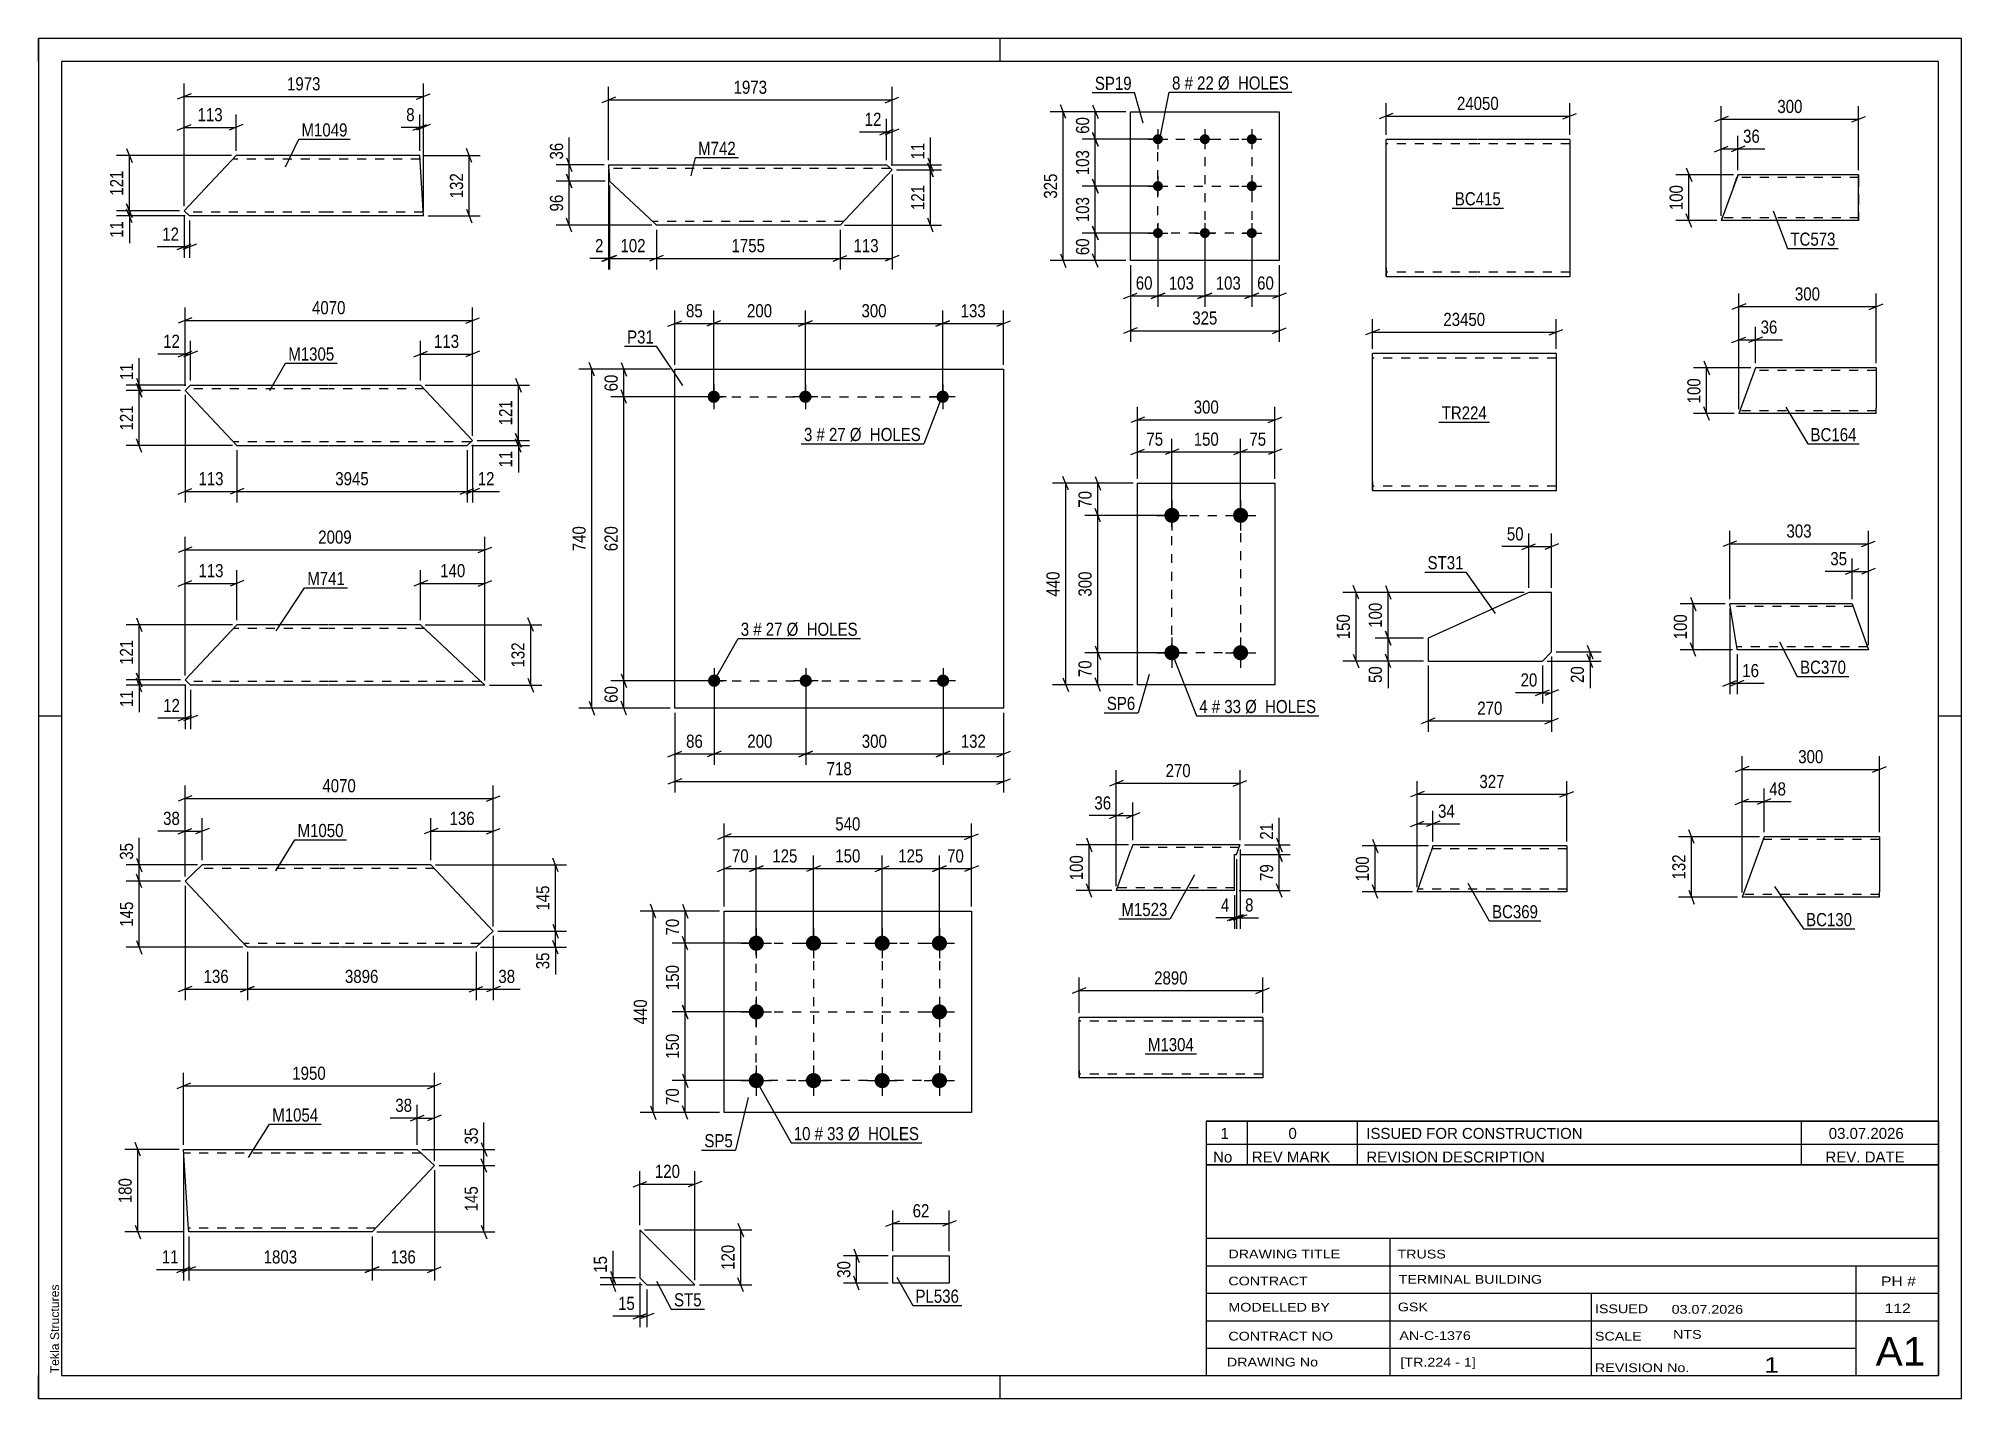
# Model space of a CAD drawing. Header units: millimetres. Extents: x 0 to 420, y 0 to 297.
import ezdxf

# ---------------------------------------------------------------- set-up
doc = ezdxf.new("R2010")
doc.units = ezdxf.units.MM
doc.linetypes.add('DXK_LINE_DOT2', pattern=[3.9198, 1.9599, -1.9599])
doc.styles.add('Arial', font='ARIAL.TTF', dxfattribs={"height": 0.2})
doc.styles.add('Arial Narrow', font='ARIALN.TTF', dxfattribs={"height": 0.2})

# ---------------------------------------------------------------- blocks, each defined once
blk = doc.blocks.new('Unknown-761548151-1163')
at = {"color": 5, "linetype": 'Continuous'}
for p, q in [((420, 297), (0, 297)), ((0, 297), (0, 0)), ((0, 292), (0, 297)), ((210, 292), (210, 297)), ((420, 0), (420, 297)), ((415, 292), (5, 292)), ((5, 292), (5, 5)), ((415, 5), (415, 292)), ((5, 149), (0, 149)), ((420, 149), (415, 149)), ((0, 0), (0, 5)), ((5, 5), (415, 5)), ((210, 0), (210, 5)), ((0, 0), (420, 0))]:
    blk.add_line(p, q, dxfattribs=at)
at = {"color": 174, "linetype": 'Continuous', "style": 'Arial'}
blk.add_text('Tekla Structures', height=1.9102, rotation=90, dxfattribs=at).set_placement((4.5, 5.5))
blk = doc.blocks.new('Unknown-761548151-22047')
at = {"color": 7, "linetype": 'Continuous'}
for p, q in [((255, 51.05), (255, 5)), ((255, 51.05), (415, 51.05)), ((415, 51), (415, 5)), ((255, 35), (415, 35)), ((295.14, 35), (295.14, 5)), ((255, 29), (415, 29)), ((397, 5.05), (397, 29.05)), ((255, 23), (415, 23)), ((339.14, 23), (339.14, 5)), ((255, 17), (415, 17)), ((255, 11), (397, 11)), ((255, 5), (415, 5))]:
    blk.add_line(p, q, dxfattribs=at)
at = {"color": 7, "style": 'Arial Narrow'}
for s, height, width, p in [('DRAWING TITLE', 1.9089, 1.425378, (259.88, 30.61)), ('TRUSS', 1.909, 1.425378, (296.81, 30.59)), ('CONTRACT', 1.909, 1.425378, (259.88, 24.71)), ('TERMINAL BUILDING', 1.9089, 1.425378, (297.06, 25.07)), ('MODELLED BY', 1.9089, 1.425378, (259.88, 18.98)), ('GSK', 1.909, 1.425378, (296.88, 19.04)), ('ISSUED', 1.909, 1.425378, (339.94, 18.64)), ('03.07.2026', 1.909, 1.425378, (356.69, 18.52)), ('CONTRACT NO', 1.9089, 1.425378, (259.88, 12.66)), ('AN-C-1376', 1.909, 1.425378, (297.23, 12.78)), ('SCALE', 1.909, 1.425378, (339.94, 12.65)), ('A1', 6.204, 1.25, (401.24, 7.2)), ('DRAWING No', 1.909, 1.425378, (259.56, 7)), ('[TR.224 - 1]', 1.9089, 1.425378, (297.46, 6.99)), ('1', 3.34, 1.5, (376.91, 5.68)), ('REVISION No.', 1.9089, 1.425378, (339.94, 5.77))]:
    blk.add_text(s, height=height, dxfattribs=dict(at, width=width)).set_placement(p)
at = {"color": 7, "linetype": 'Continuous', "style": 'Arial Narrow'}
for s, height, width, p in [('PH #', 2.1, 1.42538, (402.4, 24.55)), ('112', 2.1, 1.42538, (403.19, 18.65)), ('NTS', 1.909, 1.425378, (357, 13.05))]:
    blk.add_text(s, height=height, dxfattribs=dict(at, width=width)).set_placement(p)
blk = doc.blocks.new('Unknown-761548151-22048')
at = {"color": 7, "linetype": 'Continuous'}
for p, q in [((255, 60.55), (415, 60.55)), ((415, 60.55), (255, 60.55)), ((255, 60.55), (255, 55.55)), ((264, 60.55), (264, 55.55)), ((288, 60.55), (288, 55.55)), ((385, 60.55), (385, 55.55)), ((415, 60.55), (415, 55.55)), ((255, 55.55), (415, 55.55)), ((255, 55.55), (255, 51.05)), ((255, 55.55), (415, 55.55)), ((264, 55.55), (264, 51.05)), ((288, 55.55), (288, 51.05)), ((385, 55.55), (385, 51.05)), ((415, 55.55), (415, 51.05)), ((415, 51.05), (255, 51.05))]:
    blk.add_line(p, q, dxfattribs=at)
at = {"color": 7, "linetype": 'Continuous', "style": 'Arial Narrow'}
for s, height, width, p in [('1', 2.39, 1.196471, (258.16, 56.7)), ('0', 2.39, 1.196471, (273, 56.7)), ('ISSUED FOR CONSTRUCTION', 2.3861, 1.196471, (290, 56.7)), ('03.07.2026', 2.386, 1.196471, (391, 56.7)), ('No', 2.386, 1.2, (256.54, 51.55)), ('REV MARK', 2.386, 1.2, (265, 51.55)), ('REVISION DESCRIPTION', 2.3861, 1.2, (290, 51.55)), ('REV. DATE', 2.386, 1.2, (390.28, 51.55))]:
    blk.add_text(s, height=height, dxfattribs=dict(at, width=width)).set_placement(p)
blk = doc.blocks.new('Part-761548151-17917 - 17916')
at = {"color": 2, "linetype": 'Continuous'}
for p, q in [((32.01, 156.91), (43.36, 168.98)), ((63.36, 168.98), (43.36, 168.98)), ((83.46, 168.98), (63.46, 168.98)), ((97.5, 155.78), (83.46, 168.98)), ((33.21, 155.78), (32.01, 156.91)), ((63.36, 155.78), (33.21, 155.78)), ((97.5, 155.78), (63.46, 155.78))]:
    blk.add_line(p, q, dxfattribs=at)
at = {"color": 7, "linetype": 'DXK_LINE_DOT2'}
for p, q in [((63.36, 168.18), (42.61, 168.18)), ((84.31, 168.18), (63.46, 168.18)), ((63.36, 156.58), (32.36, 156.58)), ((96.65, 156.58), (63.46, 156.58)), ((96.4, 156.81), (96.45, 156.76)), ((96.58, 156.64), (96.65, 156.58))]:
    blk.add_line(p, q, dxfattribs=at)
blk = doc.blocks.new('Part-761548151-21651 - 21646')
at = {"color": 2, "linetype": 'Continuous'}
for p, q in [((370.9, 266.5), (367.8, 257.98)), ((370.9, 266.5), (371.04, 266.89)), ((371.04, 266.89), (371.13, 267.15)), ((371.13, 267.15), (371.17, 267.24)), ((371.16, 267.24), (371.17, 267.24)), ((397.53, 267.24), (371.17, 267.24)), ((397.53, 267.24), (397.53, 267.15)), ((397.53, 267.15), (397.53, 266.89)), ((397.53, 266.89), (397.53, 266.5)), ((397.53, 257.98), (397.53, 266.5)), ((367.53, 257.24), (367.56, 257.33)), ((367.53, 257.24), (367.53, 257.24)), ((397.53, 257.24), (367.53, 257.24)), ((367.56, 257.33), (367.65, 257.59)), ((367.65, 257.59), (367.8, 257.98)), ((397.53, 257.98), (397.53, 257.33)), ((397.53, 257.33), (397.53, 257.24))]:
    blk.add_line(p, q, dxfattribs=at)
at = {"color": 7, "linetype": 'DXK_LINE_DOT2'}
for p, q in [((370.9, 266.5), (367.88, 258.21)), ((370.81, 266.27), (367.88, 258.21)), ((370.81, 266.27), (367.88, 258.21)), ((370.81, 266.27), (370.93, 266.59)), ((370.81, 266.27), (370.88, 266.46)), ((370.88, 266.46), (370.9, 266.5)), ((371.04, 266.89), (370.9, 266.5)), ((370.9, 266.5), (370.93, 266.59)), ((370.93, 266.59), (370.95, 266.64)), ((370.93, 266.59), (370.95, 266.64)), ((370.95, 266.64), (370.95, 266.64)), ((397.53, 266.64), (370.95, 266.64)), ((371.13, 267.15), (371.04, 266.89)), ((371.16, 267.24), (371.13, 267.15)), ((371.17, 267.24), (371.16, 267.24)), ((397.53, 267.15), (397.53, 267.24)), ((397.53, 266.89), (397.53, 267.15)), ((397.53, 266.89), (397.53, 257.88)), ((397.53, 266.59), (397.53, 266.64)), ((397.53, 266.59), (397.53, 266.64)), ((397.53, 266.59), (397.53, 258.01)), ((397.53, 266.5), (397.53, 266.59)), ((397.53, 266.46), (397.53, 266.5)), ((397.53, 257.88), (397.53, 266.46)), ((367.56, 257.33), (367.53, 257.24)), ((367.53, 257.24), (367.53, 257.24)), ((367.65, 257.59), (367.56, 257.33)), ((367.76, 257.88), (367.65, 257.59)), ((367.76, 257.88), (367.74, 257.84)), ((367.74, 257.84), (367.76, 257.88)), ((367.74, 257.84), (367.74, 257.84)), ((397.53, 257.84), (367.74, 257.84)), ((367.88, 258.21), (367.76, 257.88)), ((367.88, 258.21), (367.76, 257.88)), ((367.76, 257.88), (367.81, 258.01)), ((367.81, 258.01), (367.88, 258.21)), ((397.53, 257.88), (397.53, 258.01)), ((397.53, 257.84), (397.53, 257.88)), ((397.53, 257.84), (397.53, 257.88)), ((397.53, 257.59), (397.53, 257.88)), ((397.53, 257.33), (397.53, 257.59)), ((397.53, 257.24), (397.53, 257.33))]:
    blk.add_line(p, q, dxfattribs=at)
blk = doc.blocks.new('Part-761548151-21659 - 21658')
at = {"color": 2, "linetype": 'Continuous'}
for p, q in [((375, 225.07), (371.36, 215.07)), ((401.36, 225.07), (375, 225.07)), ((401.36, 225.07), (401.36, 224.97)), ((401.36, 224.97), (401.36, 223.87)), ((401.36, 223.87), (401.36, 216.27)), ((401.36, 215.07), (371.36, 215.07)), ((401.36, 215.07), (401.36, 216.27))]:
    blk.add_line(p, q, dxfattribs=at)
at = {"color": 7, "linetype": 'DXK_LINE_DOT2'}
for p, q in [((401.36, 224.47), (374.78, 224.47)), ((401.36, 224.71), (401.36, 223.87)), ((401.36, 215.67), (371.58, 215.67)), ((401.36, 215.16), (401.36, 215.42)), ((401.36, 215.07), (401.36, 215.16))]:
    blk.add_line(p, q, dxfattribs=at)
blk = doc.blocks.new('Part-761548151-21667 - 21666')
at = {"color": 2, "linetype": 'Continuous'}
for p, q in [((376.88, 122.68), (372.08, 109.48)), ((402.08, 122.68), (376.88, 122.68)), ((402.08, 122.68), (402.08, 122.59)), ((402.08, 122.59), (402.08, 121.48)), ((402.08, 121.48), (402.08, 110.68)), ((402.08, 109.48), (372.08, 109.48)), ((402.08, 109.48), (402.08, 110.68))]:
    blk.add_line(p, q, dxfattribs=at)
at = {"color": 7, "linetype": 'DXK_LINE_DOT2'}
for p, q in [((402.08, 122.08), (376.66, 122.08)), ((402.08, 122.33), (402.08, 121.48)), ((402.08, 110.08), (372.29, 110.08)), ((402.08, 109.57), (402.08, 109.83)), ((402.08, 109.48), (402.08, 109.57))]:
    blk.add_line(p, q, dxfattribs=at)
blk = doc.blocks.new('Part-761548151-17900 - 17897')
at = {"color": 2, "linetype": 'Continuous'}
for p, q in [((31.82, 259.37), (43.17, 271.44)), ((63.17, 271.44), (43.17, 271.44)), ((83.27, 271.44), (63.27, 271.44)), ((84.08, 258.24), (83.27, 271.44)), ((33.02, 258.24), (31.82, 259.37)), ((63.17, 258.24), (33.02, 258.24)), ((84.08, 258.24), (63.27, 258.24))]:
    blk.add_line(p, q, dxfattribs=at)
at = {"color": 7, "linetype": 'DXK_LINE_DOT2'}
for p, q in [((63.17, 270.64), (42.42, 270.64)), ((83.32, 270.64), (63.27, 270.64)), ((63.17, 259.04), (32.17, 259.04)), ((84.03, 259.04), (63.27, 259.04)), ((84.03, 259.04), (84.03, 259.1))]:
    blk.add_line(p, q, dxfattribs=at)
blk = doc.blocks.new('Part-761548151-21675 - 21674')
at = {"color": 2, "linetype": 'Continuous'}
for p, q in [((301.12, 110.66), (304.14, 119.46)), ((304.55, 120.66), (304.14, 119.46)), ((333.79, 120.66), (304.55, 120.66)), ((333.79, 120.66), (333.79, 120.57)), ((333.79, 120.57), (333.79, 110.66)), ((333.79, 110.66), (301.12, 110.66))]:
    blk.add_line(p, q, dxfattribs=at)
at = {"color": 7, "linetype": 'DXK_LINE_DOT2'}
for p, q in [((333.79, 120.06), (304.34, 120.06)), ((333.79, 120.01), (333.79, 120.06)), ((333.79, 119.92), (333.79, 120.01)), ((333.79, 119.88), (333.79, 119.92)), ((333.79, 111.26), (301.33, 111.26))]:
    blk.add_line(p, q, dxfattribs=at)
blk = doc.blocks.new('Part-761548151-21682 - 21681')
at = {"color": 2, "linetype": 'Continuous'}
for p, q in [((396.14, 173.53), (369.37, 173.53)), ((370.97, 163.62), (369.37, 173.53)), ((396.14, 173.53), (399.67, 163.53)), ((370.98, 163.53), (370.97, 163.62)), ((399.67, 163.53), (370.98, 163.53))]:
    blk.add_line(p, q, dxfattribs=at)
at = {"color": 7, "linetype": 'DXK_LINE_DOT2'}
for p, q in [((396.35, 172.93), (369.47, 172.93)), ((399.45, 164.13), (370.89, 164.13)), ((370.98, 163.53), (370.97, 163.62))]:
    blk.add_line(p, q, dxfattribs=at)
blk = doc.blocks.new('Part-761548151-17907 - 17906')
at = {"color": 2, "linetype": 'Continuous'}
for p, q in [((33.21, 221.29), (32.01, 220.16)), ((32.01, 220.16), (43.36, 208.09)), ((33.21, 221.29), (63.36, 221.29)), ((63.46, 221.29), (83.46, 221.29)), ((83.46, 221.29), (94.81, 209.23)), ((43.36, 208.09), (63.36, 208.09)), ((63.46, 208.09), (93.61, 208.09)), ((94.81, 209.23), (93.61, 208.09))]:
    blk.add_line(p, q, dxfattribs=at)
at = {"color": 7, "linetype": 'DXK_LINE_DOT2'}
for p, q in [((63.36, 220.49), (32.36, 220.49)), ((84.21, 220.49), (63.46, 220.49)), ((63.36, 208.89), (42.61, 208.89)), ((94.46, 208.89), (63.46, 208.89))]:
    blk.add_line(p, q, dxfattribs=at)
blk = doc.blocks.new('Part-761548151-17930 - 17929')
at = {"color": 2, "linetype": 'Continuous'}
for p, q in [((34.07, 114.93), (32.01, 112.99)), ((35.77, 116.53), (34.07, 114.93)), ((65.62, 116.53), (35.77, 116.53)), ((85.72, 116.53), (65.72, 116.53)), ((85.72, 116.53), (99.32, 102.06)), ((44.11, 100.13), (32.01, 112.99)), ((95.57, 98.53), (99.32, 102.06)), ((45.62, 98.53), (44.11, 100.13)), ((65.62, 98.53), (45.62, 98.53)), ((95.57, 98.53), (65.72, 98.53))]:
    blk.add_line(p, q, dxfattribs=at)
at = {"color": 7, "linetype": 'DXK_LINE_DOT2'}
for p, q in [((35.77, 116.53), (34.72, 115.54)), ((65.62, 115.73), (34.92, 115.73)), ((86.47, 115.73), (65.72, 115.73)), ((45.5, 98.65), (44.11, 100.13)), ((65.62, 99.33), (44.87, 99.33)), ((96.42, 99.33), (65.72, 99.33))]:
    blk.add_line(p, q, dxfattribs=at)
blk = doc.blocks.new('Part-761548151-17937 - 17936')
at = {"color": 2, "linetype": 'Continuous'}
for p, q in [((247.28, 83.24), (227.28, 83.24)), ((227.28, 71.64), (227.28, 83.24)), ((267.38, 83.24), (247.38, 83.24)), ((267.38, 83.24), (267.38, 70.04)), ((227.28, 71.64), (227.28, 70.04)), ((247.28, 70.04), (227.28, 70.04)), ((267.38, 70.04), (247.38, 70.04))]:
    blk.add_line(p, q, dxfattribs=at)
at = {"color": 7, "linetype": 'DXK_LINE_DOT2'}
for p, q in [((247.28, 82.44), (227.28, 82.44)), ((267.38, 82.44), (247.38, 82.44)), ((227.28, 70.16), (227.28, 71.64)), ((227.28, 70.84), (227.28, 70.9)), ((247.28, 70.84), (227.28, 70.84)), ((267.38, 70.84), (247.38, 70.84)), ((267.38, 70.84), (267.38, 70.9))]:
    blk.add_line(p, q, dxfattribs=at)
blk = doc.blocks.new('Part-761548151-17978 - 17977')
at = {"color": 2, "linetype": 'Continuous'}
for p, q in [((32.72, 37.99), (31.71, 54.39)), ((31.71, 54.39), (52.77, 54.39)), ((52.87, 54.39), (82.72, 54.39)), ((72.87, 36.39), (86.48, 50.86)), ((86.48, 50.86), (82.72, 54.39)), ((32.82, 36.39), (32.72, 37.99)), ((52.77, 36.39), (32.82, 36.39)), ((72.87, 36.39), (52.87, 36.39))]:
    blk.add_line(p, q, dxfattribs=at)
at = {"color": 7, "linetype": 'DXK_LINE_DOT2'}
for p, q in [((52.77, 53.59), (31.76, 53.59)), ((83.57, 53.59), (52.87, 53.59)), ((32.81, 36.51), (32.72, 37.99)), ((32.77, 37.19), (32.77, 37.25)), ((52.77, 37.19), (32.77, 37.19)), ((73.62, 37.19), (52.87, 37.19))]:
    blk.add_line(p, q, dxfattribs=at)
blk = doc.blocks.new('Part-761548151-17988 - 17987')
at = {"color": 2, "linetype": 'Continuous'}
for p, q in [((124.52, 269.43), (124.74, 265.86)), ((124.52, 269.43), (154.97, 269.43)), ((155.07, 269.43), (185.22, 269.43)), ((185.22, 269.43), (186.42, 268.3)), ((133.27, 257.83), (124.74, 265.86)), ((186.42, 268.3), (175.07, 256.23)), ((134.97, 256.23), (133.27, 257.83)), ((154.97, 256.23), (134.97, 256.23)), ((175.07, 256.23), (155.07, 256.23))]:
    blk.add_line(p, q, dxfattribs=at)
at = {"color": 7, "linetype": 'DXK_LINE_DOT2'}
for p, q in [((154.97, 268.63), (124.57, 268.63)), ((186.07, 268.63), (155.07, 268.63)), ((134.85, 256.36), (133.27, 257.83)), ((154.97, 257.03), (134.12, 257.03)), ((175.83, 257.03), (155.07, 257.03))]:
    blk.add_line(p, q, dxfattribs=at)
blk = doc.blocks.new('Part-761548151-17998 - 17997')
at = {"color": 2, "linetype": 'Continuous'}
for p, q in [((238.49, 248.5), (238.49, 281)), ((238.49, 281), (270.99, 281)), ((270.99, 281), (270.99, 248.5)), ((270.99, 248.5), (238.49, 248.5))]:
    blk.add_line(p, q, dxfattribs=at)
blk = doc.blocks.new('Bolt-761548151-17999 - 17997')
at = {"linetype": 'Continuous'}
for points in [[(244.49, 276.1, -1), (244.49, 273.9, -1)], [(254.74, 276.1, -1), (254.74, 273.9, -1)], [(264.99, 276.1, -1), (264.99, 273.9, -1)], [(244.49, 265.85, -1), (244.49, 263.65, -1)], [(264.99, 265.85, -1), (264.99, 263.65, -1)], [(244.49, 255.6, -1), (244.49, 253.4, -1)], [(254.74, 255.6, -1), (254.74, 253.4, -1)], [(264.99, 255.6, -1), (264.99, 253.4, -1)]]:
    blk.add_hatch(color=1, dxfattribs=at).paths.add_polyline_path(points)
at = {"color": 1, "linetype": 'Continuous'}
for p, q in [((244.49, 277.2), (244.49, 272.8)), ((254.74, 277.2), (254.74, 272.8)), ((264.99, 277.2), (264.99, 272.8)), ((242.29, 275), (246.69, 275)), ((252.54, 275), (256.94, 275)), ((262.79, 275), (267.19, 275)), ((242.29, 264.75), (246.69, 264.75)), ((244.49, 266.95), (244.49, 262.55)), ((262.79, 264.75), (267.19, 264.75)), ((264.99, 266.95), (264.99, 262.55)), ((244.49, 256.7), (244.49, 252.3)), ((254.74, 256.7), (254.74, 252.3)), ((264.99, 256.7), (264.99, 252.3)), ((242.29, 254.5), (246.69, 254.5)), ((252.54, 254.5), (256.94, 254.5)), ((262.79, 254.5), (267.19, 254.5))]:
    blk.add_line(p, q, dxfattribs=at)
blk = doc.blocks.new('Part-761548151-18047 - 18046')
at = {"color": 2, "linetype": 'Continuous'}
for p, q in [((311.35, 228.2), (291.35, 228.2)), ((291.35, 200.2), (291.35, 228.2)), ((331.45, 228.2), (311.45, 228.2)), ((331.45, 228.2), (331.45, 198.2)), ((291.35, 200.2), (291.35, 198.2)), ((311.35, 198.2), (291.35, 198.2)), ((331.45, 198.2), (311.45, 198.2))]:
    blk.add_line(p, q, dxfattribs=at)
at = {"color": 7, "linetype": 'DXK_LINE_DOT2'}
for p, q in [((311.35, 227.2), (291.35, 227.2)), ((331.45, 227.2), (311.45, 227.2)), ((291.35, 198.35), (291.35, 200.2)), ((291.35, 199.2), (291.35, 199.28)), ((311.35, 199.2), (291.35, 199.2)), ((331.45, 199.2), (311.45, 199.2)), ((331.45, 199.2), (331.45, 199.28))]:
    blk.add_line(p, q, dxfattribs=at)
blk = doc.blocks.new('Part-761548151-18057 - 18056')
at = {"color": 2, "linetype": 'Continuous'}
for p, q in [((314.32, 274.96), (294.32, 274.96)), ((294.32, 246.96), (294.32, 274.96)), ((334.42, 274.96), (314.42, 274.96)), ((334.42, 274.96), (334.42, 244.96)), ((294.32, 246.96), (294.32, 244.96)), ((314.32, 244.96), (294.32, 244.96)), ((334.42, 244.96), (314.42, 244.96))]:
    blk.add_line(p, q, dxfattribs=at)
at = {"color": 7, "linetype": 'DXK_LINE_DOT2'}
for p, q in [((314.32, 273.96), (294.32, 273.96)), ((334.42, 273.96), (314.42, 273.96)), ((294.32, 245.11), (294.32, 246.96)), ((294.32, 245.96), (294.32, 246.04)), ((314.32, 245.96), (294.32, 245.96)), ((334.42, 245.96), (314.42, 245.96)), ((334.42, 245.96), (334.42, 246.04))]:
    blk.add_line(p, q, dxfattribs=at)
blk = doc.blocks.new('Part-761548151-18067 - 18066')
at = {"color": 2, "linetype": 'Continuous'}
for p, q in [((240.05, 155.86), (240.05, 199.86)), ((240.05, 199.86), (270.05, 199.86)), ((270.05, 199.86), (270.05, 155.86)), ((270.05, 155.86), (240.05, 155.86))]:
    blk.add_line(p, q, dxfattribs=at)
blk = doc.blocks.new('Bolt-761548151-18068 - 18066')
at = {"linetype": 'Continuous'}
for points in [[(247.55, 194.51, -1), (247.55, 191.21, -1)], [(262.55, 194.51, -1), (262.55, 191.21, -1)], [(247.55, 164.51, -1), (247.55, 161.21, -1)], [(262.55, 164.51, -1), (262.55, 161.21, -1)]]:
    blk.add_hatch(color=1, dxfattribs=at).paths.add_polyline_path(points)
at = {"color": 1, "linetype": 'Continuous'}
for p, q in [((247.55, 196.16), (247.55, 189.56)), ((262.55, 196.16), (262.55, 189.56)), ((244.25, 192.86), (250.85, 192.86)), ((259.25, 192.86), (265.85, 192.86)), ((247.55, 166.16), (247.55, 159.56)), ((262.55, 166.16), (262.55, 159.56)), ((244.25, 162.86), (250.85, 162.86)), ((259.25, 162.86), (265.85, 162.86))]:
    blk.add_line(p, q, dxfattribs=at)
blk = doc.blocks.new('Part-761548151-18076 - 18075')
at = {"color": 2, "linetype": 'Continuous'}
for p, q in [((149.77, 62.43), (149.77, 106.43)), ((149.77, 106.43), (203.77, 106.43)), ((203.77, 106.43), (203.77, 62.43)), ((203.77, 62.43), (149.77, 62.43))]:
    blk.add_line(p, q, dxfattribs=at)
blk = doc.blocks.new('Bolt-761548151-18077 - 18075')
at = {"linetype": 'Continuous'}
for points in [[(156.77, 101.08, -1), (156.77, 97.78, -1)], [(169.27, 101.08, -1), (169.27, 97.78, -1)], [(184.27, 101.08, -1), (184.27, 97.78, -1)], [(196.77, 101.08, -1), (196.77, 97.78, -1)], [(156.77, 86.08, -1), (156.77, 82.78, -1)], [(196.77, 86.08, -1), (196.77, 82.78, -1)], [(156.77, 71.08, -1), (156.77, 67.78, -1)], [(169.27, 71.08, -1), (169.27, 67.78, -1)], [(184.27, 71.08, -1), (184.27, 67.78, -1)], [(196.77, 71.08, -1), (196.77, 67.78, -1)]]:
    blk.add_hatch(color=1, dxfattribs=at).paths.add_polyline_path(points)
at = {"color": 1, "linetype": 'Continuous'}
for p, q in [((156.77, 102.73), (156.77, 96.13)), ((169.27, 102.73), (169.27, 96.13)), ((184.27, 102.73), (184.27, 96.13)), ((196.77, 102.73), (196.77, 96.13)), ((153.47, 99.43), (160.07, 99.43)), ((165.97, 99.43), (172.57, 99.43)), ((180.97, 99.43), (187.57, 99.43)), ((193.47, 99.43), (200.07, 99.43)), ((153.47, 84.43), (160.07, 84.43)), ((156.77, 87.73), (156.77, 81.13)), ((193.47, 84.43), (200.07, 84.43)), ((196.77, 87.73), (196.77, 81.13)), ((156.77, 72.73), (156.77, 66.13)), ((169.27, 72.73), (169.27, 66.13)), ((184.27, 72.73), (184.27, 66.13)), ((196.77, 72.73), (196.77, 66.13)), ((153.47, 69.43), (160.07, 69.43)), ((165.97, 69.43), (172.57, 69.43)), ((180.97, 69.43), (187.57, 69.43)), ((193.47, 69.43), (200.07, 69.43))]:
    blk.add_line(p, q, dxfattribs=at)
blk = doc.blocks.new('Part-761548151-18085 - 18084')
at = {"color": 2, "linetype": 'Continuous'}
for p, q in [((131.37, 36.83), (131.37, 26.33)), ((131.37, 36.83), (143.37, 24.83)), ((131.37, 26.33), (132.87, 24.83)), ((132.87, 24.83), (143.37, 24.83))]:
    blk.add_line(p, q, dxfattribs=at)
blk = doc.blocks.new('Bolt-761548151-18124 - 18122')
at = {"linetype": 'Continuous'}
for points in [[(147.49, 217.41, -1), (147.49, 220.11, -1)], [(167.49, 217.41, -1), (167.49, 220.11, -1)], [(197.49, 217.41, -1), (197.49, 220.11, -1)]]:
    blk.add_hatch(color=1, dxfattribs=at).paths.add_polyline_path(points)
at = {"color": 1, "linetype": 'Continuous'}
for p, q in [((150.19, 218.76), (144.79, 218.76)), ((147.49, 221.46), (147.49, 216.06)), ((170.19, 218.76), (164.79, 218.76)), ((167.49, 221.46), (167.49, 216.06)), ((200.19, 218.76), (194.79, 218.76)), ((197.49, 221.46), (197.49, 216.06))]:
    blk.add_line(p, q, dxfattribs=at)
blk = doc.blocks.new('Part-761548151-18123 - 18122')
at = {"color": 2, "linetype": 'Continuous'}
for p, q in [((138.99, 150.76), (138.99, 224.76)), ((138.99, 224.76), (210.79, 224.76)), ((210.79, 224.76), (210.79, 150.76)), ((210.79, 150.76), (138.99, 150.76))]:
    blk.add_line(p, q, dxfattribs=at)
blk = doc.blocks.new('Bolt-761548151-18125 - 18122')
at = {"linetype": 'Continuous'}
for points in [[(147.57, 155.41, -1), (147.57, 158.11, -1)], [(167.57, 155.41, -1), (167.57, 158.11, -1)], [(197.57, 155.41, -1), (197.57, 158.11, -1)]]:
    blk.add_hatch(color=1, dxfattribs=at).paths.add_polyline_path(points)
at = {"color": 1, "linetype": 'Continuous'}
for p, q in [((150.27, 156.76), (144.87, 156.76)), ((147.57, 159.46), (147.57, 154.06)), ((170.27, 156.76), (164.87, 156.76)), ((167.57, 159.46), (167.57, 154.06)), ((200.27, 156.76), (194.87, 156.76)), ((197.57, 159.46), (197.57, 154.06))]:
    blk.add_line(p, q, dxfattribs=at)
blk = doc.blocks.new('Part-761548151-18132 - 18131')
at = {"color": 2, "linetype": 'Continuous'}
for p, q in [((325.48, 176.04), (303.48, 166.04)), ((330.48, 176.04), (325.48, 176.04)), ((330.48, 163.04), (330.48, 176.04)), ((303.48, 166.04), (303.48, 161.04)), ((303.48, 161.04), (328.48, 161.04)), ((328.48, 161.04), (330.48, 163.04))]:
    blk.add_line(p, q, dxfattribs=at)
blk = doc.blocks.new('Part-761548151-18146 - 18145')
at = {"color": 2, "linetype": 'Continuous'}
for p, q in [((186.6, 25.19), (186.6, 31.19)), ((186.6, 31.19), (198.91, 31.19)), ((198.91, 31.19), (198.91, 25.19)), ((198.91, 25.19), (186.6, 25.19))]:
    blk.add_line(p, q, dxfattribs=at)
blk = doc.blocks.new('Part-761548151-18156 - 18155')
at = {"color": 2, "linetype": 'Continuous'}
for p, q in [((235.44, 111.01), (238.61, 119.72)), ((239.04, 120.92), (238.61, 119.72)), ((262.42, 120.92), (239.04, 120.92)), ((261.21, 110.92), (261.21, 118.79)), ((261.21, 118.79), (261.64, 118.79)), ((261.64, 118.79), (262.38, 120.83)), ((262.42, 120.92), (262.38, 120.83)), ((235.4, 110.92), (235.44, 111.01)), ((261.21, 110.92), (235.4, 110.92))]:
    blk.add_line(p, q, dxfattribs=at)
at = {"color": 7, "linetype": 'DXK_LINE_DOT2'}
for p, q in [((262.2, 120.32), (238.82, 120.32)), ((235.62, 111.52), (235.64, 111.56)), ((261.21, 111.52), (235.62, 111.52))]:
    blk.add_line(p, q, dxfattribs=at)
blk = doc.blocks.new('Rectangle-761548151-21344 - 17997')
at = {"color": 1, "linetype": 'DXK_LINE_DOT2'}
blk.add_lwpolyline([(244.49, 275), (264.99, 275), (264.99, 254.5), (244.49, 254.5), (244.49, 275)], close=True, dxfattribs=at)
blk = doc.blocks.new('Rectangle-761548151-21380 - 18066')
at = {"color": 1, "linetype": 'DXK_LINE_DOT2'}
blk.add_lwpolyline([(247.55, 192.86), (262.55, 192.86), (262.55, 162.86), (247.55, 162.86), (247.55, 192.86)], close=True, dxfattribs=at)
blk = doc.blocks.new('Rectangle-761548151-21306 - 18075')
at = {"color": 1, "linetype": 'DXK_LINE_DOT2'}
blk.add_lwpolyline([(156.77, 99.43), (196.77, 99.43), (196.77, 69.43), (156.77, 69.43), (156.77, 99.43)], close=True, dxfattribs=at)
blk = doc.blocks.new('Line-761548151-21253 - 18122')
at = {"color": 1, "linetype": 'DXK_LINE_DOT2'}
blk.add_line((147.57, 156.76), (197.57, 156.76), dxfattribs=at)
blk = doc.blocks.new('Line-761548151-21354 - 17997')
at = {"color": 1, "linetype": 'DXK_LINE_DOT2'}
blk.add_line((254.74, 275), (254.74, 254.5), dxfattribs=at)
blk = doc.blocks.new('Line-761548151-21316 - 18075')
at = {"color": 1, "linetype": 'DXK_LINE_DOT2'}
blk.add_line((169.27, 99.43), (169.27, 69.43), dxfattribs=at)
blk = doc.blocks.new('Line-761548151-21266 - 18122')
at = {"color": 1, "linetype": 'DXK_LINE_DOT2'}
blk.add_line((147.49, 218.76), (197.49, 218.76), dxfattribs=at)
blk = doc.blocks.new('Line-761548151-21361 - 17997')
at = {"color": 1, "linetype": 'DXK_LINE_DOT2'}
blk.add_line((244.49, 264.75), (264.99, 264.75), dxfattribs=at)
blk = doc.blocks.new('Line-761548151-21323 - 18075')
at = {"color": 1, "linetype": 'DXK_LINE_DOT2'}
blk.add_line((184.27, 99.43), (184.27, 69.43), dxfattribs=at)
blk = doc.blocks.new('Line-761548151-22019 - 18075')
at = {"color": 1, "linetype": 'DXK_LINE_DOT2'}
blk.add_line((156.77, 84.43), (196.77, 84.43), dxfattribs=at)
blk = doc.blocks.new('StraightDimension-761548151-18254 - 17916')
at = {"color": 7, "linetype": 'Continuous'}
for p, q in [((32.01, 155.91), (32.01, 146.16)), ((33.21, 154.78), (33.21, 146.16)), ((30.51, 147.96), (33.51, 149.16)), ((34.71, 149.16), (31.71, 147.96)), ((32.01, 148.56), (33.21, 148.56))]:
    blk.add_line(p, q, dxfattribs=at)
at = {"color": 0}
blk.add_wipeout([(31.49, 149.31), (31.49, 153.51), (26.63, 153.51), (26.63, 149.31)], dxfattribs=at)
at = {"color": 7, "linetype": 'Continuous'}
blk.add_line((32.01, 148.56), (26.1, 148.56), dxfattribs=at)
blk.add_line((32.01, 148.56), (26.1, 148.56), dxfattribs=at)
at = {"color": 3, "style": 'Arial Narrow'}
blk.add_text('12', height=2.863, dxfattribs=at).set_placement((27.23, 149.91))
blk = doc.blocks.new('StraightDimension-761548151-18246 - 17916')
at = {"color": 7, "linetype": 'Continuous'}
for p, q in [((83.46, 169.98), (83.46, 180.86)), ((97.5, 156.78), (97.5, 180.86)), ((84.96, 178.61), (81.96, 177.41)), ((83.46, 178.01), (97.5, 178.01)), ((96, 177.41), (99, 178.61))]:
    blk.add_line(p, q, dxfattribs=at)
at = {"color": 0}
blk.add_wipeout([(93.82, 178.76), (93.82, 182.96), (87.14, 182.96), (87.14, 178.76)], dxfattribs=at)
at = {"color": 3, "style": 'Arial Narrow'}
blk.add_text('140', height=2.863, dxfattribs=at).set_placement((87.74, 179.36))
blk = doc.blocks.new('StraightDimension-761548151-20603 - 17916')
at = {"color": 7, "linetype": 'Continuous'}
for p, q in [((42.36, 168.98), (19.16, 168.98)), ((21.41, 170.48), (22.61, 167.48)), ((22.01, 156.91), (22.01, 168.98)), ((31.01, 156.91), (19.16, 156.91)), ((22.61, 155.41), (21.41, 158.41))]:
    blk.add_line(p, q, dxfattribs=at)
at = {"color": 0}
blk.add_wipeout([(21.26, 166.28), (17.06, 166.28), (17.06, 159.6), (21.26, 159.6)], dxfattribs=at)
at = {"color": 3, "style": 'Arial Narrow'}
blk.add_text('121', height=2.863, rotation=90.0002, dxfattribs=at).set_placement((20.66, 160.2))
blk = doc.blocks.new('StraightDimension-761548151-18266 - 17916')
at = {"color": 7, "linetype": 'Continuous'}
for p, q in [((84.46, 168.98), (109.9, 168.98)), ((108.1, 167.48), (106.9, 170.48)), ((107.5, 155.78), (107.5, 168.98)), ((98.5, 155.78), (109.9, 155.78)), ((106.9, 157.28), (108.1, 154.28))]:
    blk.add_line(p, q, dxfattribs=at)
at = {"color": 0}
blk.add_wipeout([(106.75, 165.72), (102.55, 165.72), (102.55, 159.03), (106.75, 159.03)], dxfattribs=at)
at = {"color": 3, "style": 'Arial Narrow'}
blk.add_text('132', height=2.863, rotation=90.0002, dxfattribs=at).set_placement((106.15, 159.63))
blk = doc.blocks.new('StraightDimension-761548151-18250 - 17916')
at = {"color": 7, "linetype": 'Continuous'}
for p, q in [((32.01, 157.91), (32.01, 180.86)), ((43.36, 169.98), (43.36, 180.86)), ((30.51, 177.41), (33.51, 178.61)), ((32.01, 178.01), (43.36, 178.01)), ((44.86, 178.61), (41.86, 177.41))]:
    blk.add_line(p, q, dxfattribs=at)
at = {"color": 0}
blk.add_wipeout([(41.03, 178.76), (41.03, 182.96), (34.34, 182.96), (34.34, 178.76)], dxfattribs=at)
at = {"color": 3, "style": 'Arial Narrow'}
blk.add_text('113', height=2.863, dxfattribs=at).set_placement((34.94, 179.36))
blk = doc.blocks.new('StraightDimension-761548151-18272 - 17916')
at = {"color": 7, "linetype": 'Continuous'}
for p, q in [((33.51, 185.93), (30.51, 184.73)), ((32.01, 157.91), (32.01, 188.18)), ((32.01, 185.33), (97.5, 185.33)), ((96, 184.73), (99, 185.93)), ((97.5, 156.78), (97.5, 188.18))]:
    blk.add_line(p, q, dxfattribs=at)
at = {"color": 0}
blk.add_wipeout([(69.01, 186.08), (69.01, 190.28), (60.5, 190.28), (60.5, 186.08)], dxfattribs=at)
at = {"color": 3, "style": 'Arial Narrow'}
blk.add_text('2009', height=2.863, dxfattribs=at).set_placement((61.1, 186.68))
blk = doc.blocks.new('StraightDimension-761548151-20604 - 17916')
at = {"color": 7, "linetype": 'Continuous'}
for p, q in [((31.01, 156.91), (19.16, 156.91)), ((32.21, 155.78), (19.16, 155.78)), ((21.41, 158.41), (22.61, 155.41)), ((22.61, 154.28), (21.41, 157.28)), ((22.01, 155.78), (22.01, 156.91))]:
    blk.add_line(p, q, dxfattribs=at)
at = {"color": 0}
blk.add_wipeout([(21.26, 155.25), (17.06, 155.25), (17.06, 150.39), (21.26, 150.39)], dxfattribs=at)
at = {"color": 7, "linetype": 'Continuous'}
blk.add_line((22.01, 155.78), (22.01, 149.87), dxfattribs=at)
blk.add_line((22.01, 155.78), (22.01, 149.87), dxfattribs=at)
at = {"color": 3, "style": 'Arial Narrow'}
blk.add_text('11', height=2.863, rotation=90.0002, dxfattribs=at).set_placement((20.66, 150.99))
blk = doc.blocks.new('StraightDimension-761548151-21976 - 21646')
at = {"color": 7, "linetype": 'Continuous'}
for p, q in [((367.53, 258.24), (367.53, 282.22)), ((397.53, 268.24), (397.53, 282.22)), ((369.03, 279.97), (366.03, 278.77)), ((367.53, 279.37), (397.53, 279.37)), ((396.03, 278.77), (399.03, 279.97))]:
    blk.add_line(p, q, dxfattribs=at)
at = {"color": 0}
blk.add_wipeout([(385.87, 280.12), (385.87, 284.32), (379.18, 284.32), (379.18, 280.12)], dxfattribs=at)
at = {"color": 3, "style": 'Arial Narrow'}
blk.add_text('300', height=2.863, dxfattribs=at).set_placement((379.78, 280.72))
blk = doc.blocks.new('StraightDimension-761548151-21952 - 21646')
at = {"color": 7, "linetype": 'Continuous'}
for p, q in [((366.03, 272.28), (369.03, 273.48)), ((367.53, 258.24), (367.53, 275.73)), ((372.66, 273.48), (369.66, 272.28)), ((371.16, 268.24), (371.16, 275.73)), ((367.53, 272.88), (371.16, 272.88))]:
    blk.add_line(p, q, dxfattribs=at)
at = {"color": 0}
blk.add_wipeout([(376.55, 273.63), (376.55, 277.83), (371.69, 277.83), (371.69, 273.63)], dxfattribs=at)
at = {"color": 7, "linetype": 'Continuous'}
blk.add_line((371.16, 272.88), (377.07, 272.88), dxfattribs=at)
blk.add_line((371.16, 272.88), (377.07, 272.88), dxfattribs=at)
at = {"color": 3, "style": 'Arial Narrow'}
blk.add_text('36', height=2.863, dxfattribs=at).set_placement((372.29, 274.23))
blk = doc.blocks.new('StraightDimension-761548151-21995 - 21646')
at = {"color": 7, "linetype": 'Continuous'}
for p, q in [((370.16, 267.24), (357.61, 267.24)), ((359.86, 268.74), (361.06, 265.74)), ((360.46, 257.24), (360.46, 267.24)), ((366.53, 257.24), (357.61, 257.24)), ((361.06, 255.74), (359.86, 258.74))]:
    blk.add_line(p, q, dxfattribs=at)
at = {"color": 0}
blk.add_wipeout([(359.71, 265.58), (355.51, 265.58), (355.51, 258.9), (359.71, 258.9)], dxfattribs=at)
at = {"color": 3, "style": 'Arial Narrow'}
blk.add_text('100', height=2.863, rotation=90.0002, dxfattribs=at).set_placement((359.11, 259.5))
blk = doc.blocks.new('StraightDimension-761548151-21904 - 21658')
at = {"color": 7, "linetype": 'Continuous'}
for p, q in [((369.86, 230.59), (372.86, 231.79)), ((371.36, 216.07), (371.36, 234.04)), ((371.36, 231.19), (375, 231.19)), ((376.5, 231.79), (373.5, 230.59)), ((375, 226.07), (375, 234.04))]:
    blk.add_line(p, q, dxfattribs=at)
at = {"color": 0}
blk.add_wipeout([(380.38, 231.94), (380.38, 236.14), (375.52, 236.14), (375.52, 231.94)], dxfattribs=at)
at = {"color": 7, "linetype": 'Continuous'}
blk.add_line((375, 231.19), (380.9, 231.19), dxfattribs=at)
blk.add_line((375, 231.19), (380.9, 231.19), dxfattribs=at)
at = {"color": 3, "style": 'Arial Narrow'}
blk.add_text('36', height=2.863, dxfattribs=at).set_placement((376.12, 232.54))
blk = doc.blocks.new('StraightDimension-761548151-21922 - 21658')
at = {"color": 7, "linetype": 'Continuous'}
for p, q in [((371.36, 216.07), (371.36, 241.29)), ((401.36, 226.07), (401.36, 241.29)), ((372.86, 239.04), (369.86, 237.84)), ((371.36, 238.44), (401.36, 238.44)), ((399.86, 237.84), (402.86, 239.04))]:
    blk.add_line(p, q, dxfattribs=at)
at = {"color": 0}
blk.add_wipeout([(389.7, 239.19), (389.7, 243.39), (383.01, 243.39), (383.01, 239.19)], dxfattribs=at)
at = {"color": 3, "style": 'Arial Narrow'}
blk.add_text('300', height=2.863, dxfattribs=at).set_placement((383.61, 239.79))
blk = doc.blocks.new('StraightDimension-761548151-21933 - 21658')
at = {"color": 7, "linetype": 'Continuous'}
for p, q in [((374, 225.07), (361.47, 225.07)), ((363.72, 226.57), (364.92, 223.57)), ((364.32, 215.07), (364.32, 225.07)), ((370.36, 215.07), (361.47, 215.07)), ((364.92, 213.57), (363.72, 216.57))]:
    blk.add_line(p, q, dxfattribs=at)
at = {"color": 0}
blk.add_wipeout([(363.57, 223.41), (359.37, 223.41), (359.37, 216.72), (363.57, 216.72)], dxfattribs=at)
at = {"color": 3, "style": 'Arial Narrow'}
blk.add_text('100', height=2.863, rotation=90.0002, dxfattribs=at).set_placement((362.97, 217.32))
blk = doc.blocks.new('StraightDimension-761548151-21802 - 21666')
at = {"color": 7, "linetype": 'Continuous'}
for p, q in [((372.08, 110.48), (372.08, 140.24)), ((402.08, 123.68), (402.08, 140.24)), ((373.58, 137.99), (370.58, 136.79)), ((372.08, 137.39), (402.08, 137.39)), ((400.58, 136.79), (403.58, 137.99))]:
    blk.add_line(p, q, dxfattribs=at)
at = {"color": 0}
blk.add_wipeout([(390.42, 138.14), (390.42, 142.34), (383.73, 142.34), (383.73, 138.14)], dxfattribs=at)
at = {"color": 3, "style": 'Arial Narrow'}
blk.add_text('300', height=2.863, dxfattribs=at).set_placement((384.33, 138.74))
blk = doc.blocks.new('StraightDimension-761548151-21783 - 21666')
at = {"color": 7, "linetype": 'Continuous'}
for p, q in [((370.58, 129.74), (373.58, 130.94)), ((372.08, 110.48), (372.08, 133.19)), ((372.08, 130.34), (376.88, 130.34)), ((378.38, 130.94), (375.38, 129.74)), ((376.88, 123.68), (376.88, 133.19))]:
    blk.add_line(p, q, dxfattribs=at)
at = {"color": 0}
blk.add_wipeout([(382.26, 131.09), (382.26, 135.29), (377.4, 135.29), (377.4, 131.09)], dxfattribs=at)
at = {"color": 7, "linetype": 'Continuous'}
blk.add_line((376.88, 130.34), (382.79, 130.34), dxfattribs=at)
blk.add_line((376.88, 130.34), (382.79, 130.34), dxfattribs=at)
at = {"color": 3, "style": 'Arial Narrow'}
blk.add_text('48', height=2.863, dxfattribs=at).set_placement((378, 131.69))
blk = doc.blocks.new('StraightDimension-761548151-21813 - 21666')
at = {"color": 7, "linetype": 'Continuous'}
for p, q in [((375.88, 122.68), (358.19, 122.68)), ((361.64, 121.18), (360.44, 124.18)), ((361.04, 109.48), (361.04, 122.68)), ((371.08, 109.48), (358.19, 109.48)), ((360.44, 110.98), (361.64, 107.98))]:
    blk.add_line(p, q, dxfattribs=at)
at = {"color": 0}
blk.add_wipeout([(360.29, 119.42), (356.09, 119.42), (356.09, 112.74), (360.29, 112.74)], dxfattribs=at)
at = {"color": 3, "style": 'Arial Narrow'}
blk.add_text('132', height=2.863, rotation=90.0002, dxfattribs=at).set_placement((359.69, 113.34))
blk = doc.blocks.new('StraightDimension-761548151-18206 - 17897')
at = {"color": 7, "linetype": 'Continuous'}
for p, q in [((31.82, 260.37), (31.82, 287.17)), ((84.08, 259.24), (84.08, 287.17)), ((33.32, 284.92), (30.32, 283.72)), ((31.82, 284.32), (84.08, 284.32)), ((82.58, 283.72), (85.58, 284.92))]:
    blk.add_line(p, q, dxfattribs=at)
at = {"color": 0}
blk.add_wipeout([(62.21, 285.07), (62.21, 289.27), (53.69, 289.27), (53.69, 285.07)], dxfattribs=at)
at = {"color": 3, "style": 'Arial Narrow'}
blk.add_text('1973', height=2.863, dxfattribs=at).set_placement((54.29, 285.67))
blk = doc.blocks.new('StraightDimension-761548151-18188 - 17897')
at = {"color": 7, "linetype": 'Continuous'}
for p, q in [((31.82, 258.37), (31.82, 249.09)), ((33.02, 257.24), (33.02, 249.09)), ((30.32, 250.89), (33.32, 252.09)), ((34.52, 252.09), (31.52, 250.89)), ((31.82, 251.49), (33.02, 251.49))]:
    blk.add_line(p, q, dxfattribs=at)
at = {"color": 0}
blk.add_wipeout([(31.29, 252.24), (31.29, 256.44), (26.44, 256.44), (26.44, 252.24)], dxfattribs=at)
at = {"color": 7, "linetype": 'Continuous'}
blk.add_line((31.82, 251.49), (25.91, 251.49), dxfattribs=at)
blk.add_line((31.82, 251.49), (25.91, 251.49), dxfattribs=at)
at = {"color": 3, "style": 'Arial Narrow'}
blk.add_text('12', height=2.863, dxfattribs=at).set_placement((27.04, 252.84))
blk = doc.blocks.new('StraightDimension-761548151-18180 - 17897')
at = {"color": 7, "linetype": 'Continuous'}
for p, q in [((81.77, 276.98), (84.77, 278.18)), ((85.58, 278.18), (82.58, 276.98)), ((83.27, 272.44), (83.27, 280.43)), ((83.27, 277.58), (84.08, 277.58)), ((84.08, 259.24), (84.08, 280.43))]:
    blk.add_line(p, q, dxfattribs=at)
at = {"color": 0}
blk.add_wipeout([(82.74, 278.33), (82.74, 282.53), (79.72, 282.53), (79.72, 278.33)], dxfattribs=at)
at = {"color": 7, "linetype": 'Continuous'}
blk.add_line((83.27, 277.58), (79.19, 277.58), dxfattribs=at)
blk.add_line((83.27, 277.58), (79.19, 277.58), dxfattribs=at)
at = {"color": 3, "style": 'Arial Narrow'}
blk.add_text('8', height=2.86, dxfattribs=at).set_placement((80.32, 278.93))
blk = doc.blocks.new('StraightDimension-761548151-18200 - 17897')
at = {"color": 7, "linetype": 'Continuous'}
for p, q in [((84.27, 271.44), (96.48, 271.44)), ((94.68, 269.94), (93.48, 272.94)), ((94.08, 258.24), (94.08, 271.44)), ((85.08, 258.24), (96.48, 258.24)), ((93.48, 259.74), (94.68, 256.74))]:
    blk.add_line(p, q, dxfattribs=at)
at = {"color": 0}
blk.add_wipeout([(93.33, 268.18), (89.13, 268.18), (89.13, 261.5), (93.33, 261.5)], dxfattribs=at)
at = {"color": 3, "style": 'Arial Narrow'}
blk.add_text('132', height=2.863, rotation=90.0002, dxfattribs=at).set_placement((92.73, 262.1))
blk = doc.blocks.new('StraightDimension-761548151-18184 - 17897')
at = {"color": 7, "linetype": 'Continuous'}
for p, q in [((30.32, 276.98), (33.32, 278.18)), ((31.82, 260.37), (31.82, 280.43)), ((31.82, 277.58), (43.17, 277.58)), ((44.67, 278.18), (41.67, 276.98)), ((43.17, 272.44), (43.17, 280.43))]:
    blk.add_line(p, q, dxfattribs=at)
at = {"color": 0}
blk.add_wipeout([(40.84, 278.33), (40.84, 282.53), (34.15, 282.53), (34.15, 278.33)], dxfattribs=at)
at = {"color": 3, "style": 'Arial Narrow'}
blk.add_text('113', height=2.863, dxfattribs=at).set_placement((34.75, 278.93))
blk = doc.blocks.new('StraightDimension-761548151-20289 - 17897')
at = {"color": 7, "linetype": 'Continuous'}
for p, q in [((42.17, 271.44), (17.01, 271.44)), ((19.26, 272.94), (20.46, 269.94)), ((19.86, 259.37), (19.86, 271.44)), ((20.46, 257.87), (19.26, 260.87)), ((30.82, 259.37), (17.01, 259.37))]:
    blk.add_line(p, q, dxfattribs=at)
at = {"color": 0}
blk.add_wipeout([(19.11, 268.75), (14.91, 268.75), (14.91, 262.06), (19.11, 262.06)], dxfattribs=at)
at = {"color": 3, "style": 'Arial Narrow'}
blk.add_text('121', height=2.863, rotation=90.0002, dxfattribs=at).set_placement((18.51, 262.66))
blk = doc.blocks.new('StraightDimension-761548151-20290 - 17897')
at = {"color": 7, "linetype": 'Continuous'}
for p, q in [((19.26, 260.87), (20.46, 257.87)), ((30.82, 259.37), (17.01, 259.37)), ((32.02, 258.24), (17.01, 258.24)), ((20.46, 256.74), (19.26, 259.74)), ((19.86, 258.24), (19.86, 259.37))]:
    blk.add_line(p, q, dxfattribs=at)
at = {"color": 0}
blk.add_wipeout([(19.11, 257.71), (14.91, 257.71), (14.91, 252.86), (19.11, 252.86)], dxfattribs=at)
at = {"color": 7, "linetype": 'Continuous'}
blk.add_line((19.86, 258.24), (19.86, 252.33), dxfattribs=at)
blk.add_line((19.86, 258.24), (19.86, 252.33), dxfattribs=at)
at = {"color": 3, "style": 'Arial Narrow'}
blk.add_text('11', height=2.863, rotation=90.0002, dxfattribs=at).set_placement((18.51, 253.46))
blk = doc.blocks.new('StraightDimension-761548151-21746 - 21674')
at = {"color": 7, "linetype": 'Continuous'}
for p, q in [((299.62, 124.88), (302.62, 126.08)), ((301.12, 111.66), (301.12, 128.33)), ((306.05, 126.08), (303.05, 124.88)), ((304.55, 121.66), (304.55, 128.33)), ((301.12, 125.48), (304.55, 125.48))]:
    blk.add_line(p, q, dxfattribs=at)
at = {"color": 0}
blk.add_wipeout([(309.93, 126.23), (309.93, 130.43), (305.07, 130.43), (305.07, 126.23)], dxfattribs=at)
at = {"color": 7, "linetype": 'Continuous'}
blk.add_line((304.55, 125.48), (310.45, 125.48), dxfattribs=at)
blk.add_line((304.55, 125.48), (310.45, 125.48), dxfattribs=at)
at = {"color": 3, "style": 'Arial Narrow'}
blk.add_text('34', height=2.863, dxfattribs=at).set_placement((305.67, 126.83))
blk = doc.blocks.new('StraightDimension-761548151-21759 - 21674')
at = {"color": 7, "linetype": 'Continuous'}
for p, q in [((301.12, 111.66), (301.12, 134.81)), ((333.79, 121.66), (333.79, 134.81)), ((302.62, 132.56), (299.62, 131.36)), ((301.12, 131.96), (333.79, 131.96)), ((332.29, 131.36), (335.29, 132.56))]:
    blk.add_line(p, q, dxfattribs=at)
at = {"color": 0}
blk.add_wipeout([(320.8, 132.71), (320.8, 136.91), (314.11, 136.91), (314.11, 132.71)], dxfattribs=at)
at = {"color": 3, "style": 'Arial Narrow'}
blk.add_text('327', height=2.863, dxfattribs=at).set_placement((314.71, 133.31))
blk = doc.blocks.new('StraightDimension-761548151-21770 - 21674')
at = {"color": 7, "linetype": 'Continuous'}
for p, q in [((291.32, 122.16), (292.52, 119.16)), ((303.55, 120.66), (289.07, 120.66)), ((291.92, 110.66), (291.92, 120.66)), ((300.12, 110.66), (289.07, 110.66)), ((292.52, 109.16), (291.32, 112.16))]:
    blk.add_line(p, q, dxfattribs=at)
at = {"color": 0}
blk.add_wipeout([(291.17, 119), (286.97, 119), (286.97, 112.32), (291.17, 112.32)], dxfattribs=at)
at = {"color": 3, "style": 'Arial Narrow'}
blk.add_text('100', height=2.863, rotation=90.0002, dxfattribs=at).set_placement((290.57, 112.92))
blk = doc.blocks.new('StraightDimension-761548151-21868 - 21681')
at = {"color": 7, "linetype": 'Continuous'}
for p, q in [((369.37, 174.53), (369.37, 189.51)), ((399.67, 164.53), (399.67, 189.51)), ((370.87, 187.26), (367.87, 186.06)), ((369.37, 186.66), (399.67, 186.66)), ((398.17, 186.06), (401.17, 187.26))]:
    blk.add_line(p, q, dxfattribs=at)
at = {"color": 0}
blk.add_wipeout([(387.86, 187.41), (387.86, 191.61), (381.17, 191.61), (381.17, 187.41)], dxfattribs=at)
at = {"color": 3, "style": 'Arial Narrow'}
blk.add_text('303', height=2.863, dxfattribs=at).set_placement((381.77, 188.01))
blk = doc.blocks.new('StraightDimension-761548151-21879 - 21681')
at = {"color": 7, "linetype": 'Continuous'}
for p, q in [((368.37, 173.53), (358.52, 173.53)), ((360.77, 175.03), (361.97, 172.03)), ((361.37, 163.53), (361.37, 173.53)), ((361.97, 162.03), (360.77, 165.03)), ((369.98, 163.53), (358.52, 163.53))]:
    blk.add_line(p, q, dxfattribs=at)
at = {"color": 0}
blk.add_wipeout([(360.62, 171.87), (356.42, 171.87), (356.42, 165.19), (360.62, 165.19)], dxfattribs=at)
at = {"color": 3, "style": 'Arial Narrow'}
blk.add_text('100', height=2.863, rotation=90.0002, dxfattribs=at).set_placement((360.02, 165.79))
blk = doc.blocks.new('StraightDimension-761548151-21831 - 21681')
at = {"color": 7, "linetype": 'Continuous'}
for p, q in [((369.37, 172.53), (369.37, 153.78)), ((370.98, 162.53), (370.98, 153.78)), ((367.87, 155.58), (370.87, 156.78)), ((369.37, 156.18), (370.98, 156.18)), ((372.48, 156.78), (369.48, 155.58))]:
    blk.add_line(p, q, dxfattribs=at)
at = {"color": 0}
blk.add_wipeout([(376.37, 156.93), (376.37, 161.13), (371.51, 161.13), (371.51, 156.93)], dxfattribs=at)
at = {"color": 7, "linetype": 'Continuous'}
blk.add_line((370.98, 156.18), (376.89, 156.18), dxfattribs=at)
blk.add_line((370.98, 156.18), (376.89, 156.18), dxfattribs=at)
at = {"color": 3, "style": 'Arial Narrow'}
blk.add_text('16', height=2.863, dxfattribs=at).set_placement((372.11, 157.53))
blk = doc.blocks.new('StraightDimension-761548151-21850 - 21681')
at = {"color": 7, "linetype": 'Continuous'}
for p, q in [((394.64, 180.02), (397.64, 181.22)), ((396.14, 174.53), (396.14, 183.47)), ((396.14, 180.62), (399.67, 180.62)), ((401.17, 181.22), (398.17, 180.02)), ((399.67, 164.53), (399.67, 183.47))]:
    blk.add_line(p, q, dxfattribs=at)
at = {"color": 0}
blk.add_wipeout([(395.61, 181.37), (395.61, 185.57), (390.75, 185.57), (390.75, 181.37)], dxfattribs=at)
at = {"color": 7, "linetype": 'Continuous'}
blk.add_line((396.14, 180.62), (390.23, 180.62), dxfattribs=at)
blk.add_line((396.14, 180.62), (390.23, 180.62), dxfattribs=at)
at = {"color": 3, "style": 'Arial Narrow'}
blk.add_text('35', height=2.863, dxfattribs=at).set_placement((391.35, 181.97))
blk = doc.blocks.new('StraightDimension-761548151-18242 - 17906')
at = {"color": 7, "linetype": 'Continuous'}
for p, q in [((33.51, 236.03), (30.51, 234.83)), ((32.01, 221.16), (32.01, 238.28)), ((32.01, 235.43), (94.81, 235.43)), ((93.31, 234.83), (96.31, 236.03)), ((94.81, 210.23), (94.81, 238.28))]:
    blk.add_line(p, q, dxfattribs=at)
at = {"color": 0}
blk.add_wipeout([(67.67, 236.18), (67.67, 240.38), (59.15, 240.38), (59.15, 236.18)], dxfattribs=at)
at = {"color": 3, "style": 'Arial Narrow'}
blk.add_text('4070', height=2.863, dxfattribs=at).set_placement((59.75, 236.78))
blk = doc.blocks.new('StraightDimension-761548151-20555 - 17906')
at = {"color": 7, "linetype": 'Continuous'}
for p, q in [((93.61, 207.09), (93.61, 195.69)), ((94.81, 208.23), (94.81, 195.69)), ((92.11, 197.49), (95.11, 198.69)), ((96.31, 198.69), (93.31, 197.49)), ((93.61, 198.09), (94.81, 198.09))]:
    blk.add_line(p, q, dxfattribs=at)
at = {"color": 0}
blk.add_wipeout([(100.19, 198.84), (100.19, 203.04), (95.34, 203.04), (95.34, 198.84)], dxfattribs=at)
at = {"color": 7, "linetype": 'Continuous'}
blk.add_line((94.81, 198.09), (100.72, 198.09), dxfattribs=at)
blk.add_line((94.81, 198.09), (100.72, 198.09), dxfattribs=at)
at = {"color": 3, "style": 'Arial Narrow'}
blk.add_text('12', height=2.863, dxfattribs=at).set_placement((95.94, 199.44))
blk = doc.blocks.new('StraightDimension-761548151-18218 - 17906')
at = {"color": 7, "linetype": 'Continuous'}
for p, q in [((81.96, 227.49), (84.96, 228.69)), ((83.46, 222.29), (83.46, 230.94)), ((83.46, 228.09), (94.81, 228.09)), ((96.31, 228.69), (93.31, 227.49)), ((94.81, 210.23), (94.81, 230.94))]:
    blk.add_line(p, q, dxfattribs=at)
at = {"color": 0}
blk.add_wipeout([(92.48, 228.84), (92.48, 233.04), (85.79, 233.04), (85.79, 228.84)], dxfattribs=at)
at = {"color": 3, "style": 'Arial Narrow'}
blk.add_text('113', height=2.863, dxfattribs=at).set_placement((86.39, 229.44))
blk = doc.blocks.new('StraightDimension-761548151-20470 - 17906')
at = {"color": 7, "linetype": 'Continuous'}
for p, q in [((104.21, 222.79), (105.41, 219.79)), ((84.46, 221.29), (107.21, 221.29)), ((104.81, 209.23), (104.81, 221.29)), ((105.41, 207.73), (104.21, 210.73)), ((95.81, 209.23), (107.21, 209.23))]:
    blk.add_line(p, q, dxfattribs=at)
at = {"color": 0}
blk.add_wipeout([(104.06, 218.6), (99.86, 218.6), (99.86, 211.92), (104.06, 211.92)], dxfattribs=at)
at = {"color": 3, "style": 'Arial Narrow'}
blk.add_text('121', height=2.863, rotation=90.0002, dxfattribs=at).set_placement((103.46, 212.52))
blk = doc.blocks.new('StraightDimension-761548151-18222 - 17906')
at = {"color": 7, "linetype": 'Continuous'}
for p, q in [((30.51, 227.49), (33.51, 228.69)), ((34.71, 228.69), (31.71, 227.49)), ((32.01, 221.16), (32.01, 230.94)), ((32.01, 228.09), (33.21, 228.09)), ((33.21, 222.29), (33.21, 230.94))]:
    blk.add_line(p, q, dxfattribs=at)
at = {"color": 0}
blk.add_wipeout([(31.49, 228.84), (31.49, 233.04), (26.63, 233.04), (26.63, 228.84)], dxfattribs=at)
at = {"color": 7, "linetype": 'Continuous'}
blk.add_line((32.01, 228.09), (26.1, 228.09), dxfattribs=at)
blk.add_line((32.01, 228.09), (26.1, 228.09), dxfattribs=at)
at = {"color": 3, "style": 'Arial Narrow'}
blk.add_text('12', height=2.863, dxfattribs=at).set_placement((27.23, 229.44))
blk = doc.blocks.new('StraightDimension-761548151-20387 - 17906')
at = {"color": 7, "linetype": 'Continuous'}
for p, q in [((21.41, 222.79), (22.61, 219.79)), ((32.21, 221.29), (19.16, 221.29)), ((31.01, 220.16), (19.16, 220.16)), ((22.61, 218.66), (21.41, 221.66)), ((22.01, 220.16), (22.01, 221.29))]:
    blk.add_line(p, q, dxfattribs=at)
at = {"color": 0}
blk.add_wipeout([(21.26, 226.68), (17.06, 226.68), (17.06, 221.82), (21.26, 221.82)], dxfattribs=at)
at = {"color": 7, "linetype": 'Continuous'}
blk.add_line((22.01, 221.29), (22.01, 227.2), dxfattribs=at)
blk.add_line((22.01, 221.29), (22.01, 227.2), dxfattribs=at)
at = {"color": 3, "style": 'Arial Narrow'}
blk.add_text('11', height=2.863, rotation=90.0002, dxfattribs=at).set_placement((20.66, 222.42))
blk = doc.blocks.new('StraightDimension-761548151-20388 - 17906')
at = {"color": 7, "linetype": 'Continuous'}
for p, q in [((31.01, 220.16), (19.16, 220.16)), ((21.41, 221.66), (22.61, 218.66)), ((22.01, 208.09), (22.01, 220.16)), ((42.36, 208.09), (19.16, 208.09)), ((22.61, 206.59), (21.41, 209.59))]:
    blk.add_line(p, q, dxfattribs=at)
at = {"color": 0}
blk.add_wipeout([(21.26, 217.47), (17.06, 217.47), (17.06, 210.79), (21.26, 210.79)], dxfattribs=at)
at = {"color": 3, "style": 'Arial Narrow'}
blk.add_text('121', height=2.863, rotation=90.0002, dxfattribs=at).set_placement((20.66, 211.39))
blk = doc.blocks.new('StraightDimension-761548151-20471 - 17906')
at = {"color": 7, "linetype": 'Continuous'}
for p, q in [((104.21, 210.73), (105.41, 207.73)), ((94.61, 208.09), (107.21, 208.09)), ((95.81, 209.23), (107.21, 209.23)), ((105.41, 206.59), (104.21, 209.59)), ((104.81, 208.09), (104.81, 209.23))]:
    blk.add_line(p, q, dxfattribs=at)
at = {"color": 0}
blk.add_wipeout([(104.06, 207.57), (99.86, 207.57), (99.86, 202.71), (104.06, 202.71)], dxfattribs=at)
at = {"color": 7, "linetype": 'Continuous'}
blk.add_line((104.81, 208.09), (104.81, 202.19), dxfattribs=at)
blk.add_line((104.81, 208.09), (104.81, 202.19), dxfattribs=at)
at = {"color": 3, "style": 'Arial Narrow'}
blk.add_text('11', height=2.863, rotation=90.0002, dxfattribs=at).set_placement((103.46, 203.31))
blk = doc.blocks.new('StraightDimension-761548151-20556 - 17906')
at = {"color": 7, "linetype": 'Continuous'}
for p, q in [((43.36, 207.09), (43.36, 195.69)), ((93.61, 207.09), (93.61, 195.69)), ((44.86, 198.69), (41.86, 197.49)), ((43.36, 198.09), (93.61, 198.09)), ((92.11, 197.49), (95.11, 198.69))]:
    blk.add_line(p, q, dxfattribs=at)
at = {"color": 0}
blk.add_wipeout([(72.74, 198.84), (72.74, 203.04), (64.23, 203.04), (64.23, 198.84)], dxfattribs=at)
at = {"color": 3, "style": 'Arial Narrow'}
blk.add_text('3945', height=2.863, dxfattribs=at).set_placement((64.83, 199.44))
blk = doc.blocks.new('StraightDimension-761548151-20557 - 17906')
at = {"color": 7, "linetype": 'Continuous'}
for p, q in [((32.01, 219.16), (32.01, 195.69)), ((43.36, 207.09), (43.36, 195.69)), ((30.51, 197.49), (33.51, 198.69)), ((32.01, 198.09), (43.36, 198.09)), ((44.86, 198.69), (41.86, 197.49))]:
    blk.add_line(p, q, dxfattribs=at)
at = {"color": 0}
blk.add_wipeout([(41.03, 198.84), (41.03, 203.04), (34.34, 203.04), (34.34, 198.84)], dxfattribs=at)
at = {"color": 3, "style": 'Arial Narrow'}
blk.add_text('113', height=2.863, dxfattribs=at).set_placement((34.94, 199.44))
blk = doc.blocks.new('StraightDimension-761548151-20708 - 17929')
at = {"color": 7, "linetype": 'Continuous'}
for p, q in [((32.01, 111.99), (32.01, 87)), ((45.62, 97.53), (45.62, 87)), ((33.51, 90), (30.51, 88.8)), ((32.01, 89.4), (45.62, 89.4)), ((44.12, 88.8), (47.12, 90))]:
    blk.add_line(p, q, dxfattribs=at)
at = {"color": 0}
blk.add_wipeout([(42.16, 90.15), (42.16, 94.35), (35.47, 94.35), (35.47, 90.15)], dxfattribs=at)
at = {"color": 3, "style": 'Arial Narrow'}
blk.add_text('136', height=2.863, dxfattribs=at).set_placement((36.07, 90.75))
blk = doc.blocks.new('StraightDimension-761548151-18300 - 17929')
at = {"color": 7, "linetype": 'Continuous'}
for p, q in [((113.52, 115.03), (112.32, 118.03)), ((86.72, 116.53), (115.32, 116.53)), ((112.92, 102.06), (112.92, 116.53)), ((100.32, 102.06), (115.32, 102.06)), ((112.32, 103.56), (113.52, 100.56))]:
    blk.add_line(p, q, dxfattribs=at)
at = {"color": 0}
blk.add_wipeout([(112.17, 112.63), (107.97, 112.63), (107.97, 105.95), (112.17, 105.95)], dxfattribs=at)
at = {"color": 3, "style": 'Arial Narrow'}
blk.add_text('145', height=2.863, rotation=90.0002, dxfattribs=at).set_placement((111.57, 106.55))
blk = doc.blocks.new('StraightDimension-761548151-18292 - 17929')
at = {"color": 7, "linetype": 'Continuous'}
for p, q in [((21.41, 118.03), (22.61, 115.03)), ((34.77, 116.53), (19.16, 116.53)), ((22.61, 111.49), (21.41, 114.49)), ((22.01, 112.99), (22.01, 116.53)), ((31.01, 112.99), (19.16, 112.99))]:
    blk.add_line(p, q, dxfattribs=at)
at = {"color": 0}
blk.add_wipeout([(21.26, 121.91), (17.06, 121.91), (17.06, 117.05), (21.26, 117.05)], dxfattribs=at)
at = {"color": 7, "linetype": 'Continuous'}
blk.add_line((22.01, 116.53), (22.01, 122.43), dxfattribs=at)
blk.add_line((22.01, 116.53), (22.01, 122.43), dxfattribs=at)
at = {"color": 3, "style": 'Arial Narrow'}
blk.add_text('35', height=2.863, rotation=90.0002, dxfattribs=at).set_placement((20.66, 117.65))
blk = doc.blocks.new('StraightDimension-761548151-18284 - 17929')
at = {"color": 7, "linetype": 'Continuous'}
for p, q in [((85.72, 117.53), (85.72, 126.76)), ((99.32, 103.06), (99.32, 126.76)), ((87.22, 124.51), (84.22, 123.31)), ((85.72, 123.91), (99.32, 123.91)), ((97.82, 123.31), (100.82, 124.51))]:
    blk.add_line(p, q, dxfattribs=at)
at = {"color": 0}
blk.add_wipeout([(95.86, 124.66), (95.86, 128.86), (89.18, 128.86), (89.18, 124.66)], dxfattribs=at)
at = {"color": 3, "style": 'Arial Narrow'}
blk.add_text('136', height=2.863, dxfattribs=at).set_placement((89.78, 125.26))
blk = doc.blocks.new('StraightDimension-761548151-18288 - 17929')
at = {"color": 7, "linetype": 'Continuous'}
for p, q in [((32.01, 113.99), (32.01, 126.76)), ((35.77, 117.53), (35.77, 126.76)), ((30.51, 123.31), (33.51, 124.51)), ((32.01, 123.91), (35.77, 123.91)), ((37.27, 124.51), (34.27, 123.31))]:
    blk.add_line(p, q, dxfattribs=at)
at = {"color": 0}
blk.add_wipeout([(31.49, 124.66), (31.49, 128.86), (26.63, 128.86), (26.63, 124.66)], dxfattribs=at)
at = {"color": 7, "linetype": 'Continuous'}
blk.add_line((32.01, 123.91), (26.1, 123.91), dxfattribs=at)
blk.add_line((32.01, 123.91), (26.1, 123.91), dxfattribs=at)
at = {"color": 3, "style": 'Arial Narrow'}
blk.add_text('38', height=2.863, dxfattribs=at).set_placement((27.23, 125.26))
blk = doc.blocks.new('StraightDimension-761548151-18301 - 17929')
at = {"color": 7, "linetype": 'Continuous'}
for p, q in [((100.32, 102.06), (115.32, 102.06)), ((112.32, 103.56), (113.52, 100.56)), ((112.92, 98.53), (112.92, 102.06)), ((96.57, 98.53), (115.32, 98.53)), ((113.52, 97.03), (112.32, 100.03))]:
    blk.add_line(p, q, dxfattribs=at)
at = {"color": 0}
blk.add_wipeout([(112.17, 98), (107.97, 98), (107.97, 93.14), (112.17, 93.14)], dxfattribs=at)
at = {"color": 7, "linetype": 'Continuous'}
blk.add_line((112.92, 98.53), (112.92, 92.62), dxfattribs=at)
blk.add_line((112.92, 98.53), (112.92, 92.62), dxfattribs=at)
at = {"color": 3, "style": 'Arial Narrow'}
blk.add_text('35', height=2.863, rotation=90.0002, dxfattribs=at).set_placement((111.57, 93.74))
blk = doc.blocks.new('StraightDimension-761548151-18293 - 17929')
at = {"color": 7, "linetype": 'Continuous'}
for p, q in [((22.61, 111.49), (21.41, 114.49)), ((31.01, 112.99), (19.16, 112.99)), ((22.01, 98.53), (22.01, 112.99)), ((44.62, 98.53), (19.16, 98.53)), ((21.41, 100.03), (22.61, 97.03))]:
    blk.add_line(p, q, dxfattribs=at)
at = {"color": 0}
blk.add_wipeout([(21.26, 109.1), (17.06, 109.1), (17.06, 102.42), (21.26, 102.42)], dxfattribs=at)
at = {"color": 3, "style": 'Arial Narrow'}
blk.add_text('145', height=2.863, rotation=90.0002, dxfattribs=at).set_placement((20.66, 103.02))
blk = doc.blocks.new('StraightDimension-761548151-18308 - 17929')
at = {"color": 7, "linetype": 'Continuous'}
for p, q in [((33.51, 131.64), (30.51, 130.44)), ((32.01, 113.99), (32.01, 133.89)), ((32.01, 131.04), (99.32, 131.04)), ((97.82, 130.44), (100.82, 131.64)), ((99.32, 103.06), (99.32, 133.89))]:
    blk.add_line(p, q, dxfattribs=at)
at = {"color": 0}
blk.add_wipeout([(69.92, 131.79), (69.92, 135.99), (61.41, 135.99), (61.41, 131.79)], dxfattribs=at)
at = {"color": 3, "style": 'Arial Narrow'}
blk.add_text('4070', height=2.863, dxfattribs=at).set_placement((62.01, 132.39))
blk = doc.blocks.new('StraightDimension-761548151-20706 - 17929')
at = {"color": 7, "linetype": 'Continuous'}
for p, q in [((99.32, 101.06), (99.32, 87)), ((95.57, 97.53), (95.57, 87)), ((94.07, 88.8), (97.07, 90)), ((95.57, 89.4), (99.32, 89.4)), ((100.82, 90), (97.82, 88.8))]:
    blk.add_line(p, q, dxfattribs=at)
at = {"color": 0}
blk.add_wipeout([(104.71, 90.15), (104.71, 94.35), (99.85, 94.35), (99.85, 90.15)], dxfattribs=at)
at = {"color": 7, "linetype": 'Continuous'}
blk.add_line((99.32, 89.4), (105.23, 89.4), dxfattribs=at)
blk.add_line((99.32, 89.4), (105.23, 89.4), dxfattribs=at)
at = {"color": 3, "style": 'Arial Narrow'}
blk.add_text('38', height=2.863, dxfattribs=at).set_placement((100.45, 90.75))
blk = doc.blocks.new('StraightDimension-761548151-20707 - 17929')
at = {"color": 7, "linetype": 'Continuous'}
for p, q in [((45.62, 97.53), (45.62, 87)), ((95.57, 97.53), (95.57, 87)), ((47.12, 90), (44.12, 88.8)), ((45.62, 89.4), (95.57, 89.4)), ((94.07, 88.8), (97.07, 90))]:
    blk.add_line(p, q, dxfattribs=at)
at = {"color": 0}
blk.add_wipeout([(74.85, 90.15), (74.85, 94.35), (66.34, 94.35), (66.34, 90.15)], dxfattribs=at)
at = {"color": 3, "style": 'Arial Narrow'}
blk.add_text('3896', height=2.863, dxfattribs=at).set_placement((66.94, 90.75))
blk = doc.blocks.new('StraightDimension-761548151-18312 - 17936')
at = {"color": 7, "linetype": 'Continuous'}
for p, q in [((228.78, 89.67), (225.78, 88.47)), ((227.28, 84.24), (227.28, 91.92)), ((227.28, 89.07), (267.38, 89.07)), ((265.88, 88.47), (268.88, 89.67)), ((267.38, 84.24), (267.38, 91.92))]:
    blk.add_line(p, q, dxfattribs=at)
at = {"color": 0}
blk.add_wipeout([(251.58, 89.82), (251.58, 94.02), (243.07, 94.02), (243.07, 89.82)], dxfattribs=at)
at = {"color": 3, "style": 'Arial Narrow'}
blk.add_text('2890', height=2.863, dxfattribs=at).set_placement((243.67, 90.42))
blk = doc.blocks.new('StraightDimension-761548151-18353 - 17977')
at = {"color": 7, "linetype": 'Continuous'}
for p, q in [((87.48, 50.86), (99.7, 50.86)), ((97.9, 49.36), (96.7, 52.36)), ((97.3, 36.39), (97.3, 50.86)), ((96.7, 37.89), (97.9, 34.89)), ((73.87, 36.39), (99.7, 36.39))]:
    blk.add_line(p, q, dxfattribs=at)
at = {"color": 0}
blk.add_wipeout([(96.55, 46.96), (92.35, 46.96), (92.35, 40.28), (96.55, 40.28)], dxfattribs=at)
at = {"color": 3, "style": 'Arial Narrow'}
blk.add_text('145', height=2.863, rotation=90.0002, dxfattribs=at).set_placement((95.95, 40.88))
blk = doc.blocks.new('StraightDimension-761548151-20890 - 17977')
at = {"color": 7, "linetype": 'Continuous'}
for p, q in [((86.48, 49.86), (86.48, 25.74)), ((72.87, 35.39), (72.87, 25.74)), ((74.37, 28.74), (71.37, 27.54)), ((72.87, 28.14), (86.48, 28.14)), ((84.98, 27.54), (87.98, 28.74))]:
    blk.add_line(p, q, dxfattribs=at)
at = {"color": 0}
blk.add_wipeout([(83.02, 28.89), (83.02, 33.09), (76.33, 33.09), (76.33, 28.89)], dxfattribs=at)
at = {"color": 3, "style": 'Arial Narrow'}
blk.add_text('136', height=2.863, dxfattribs=at).set_placement((76.93, 29.49))
blk = doc.blocks.new('StraightDimension-761548151-18348 - 17977')
at = {"color": 7, "linetype": 'Continuous'}
for p, q in [((82.72, 55.39), (82.72, 64.11)), ((86.48, 51.86), (86.48, 64.11)), ((81.22, 60.66), (84.22, 61.86)), ((82.72, 61.26), (86.48, 61.26)), ((87.98, 61.86), (84.98, 60.66))]:
    blk.add_line(p, q, dxfattribs=at)
at = {"color": 0}
blk.add_wipeout([(82.2, 62.01), (82.2, 66.21), (77.34, 66.21), (77.34, 62.01)], dxfattribs=at)
at = {"color": 7, "linetype": 'Continuous'}
blk.add_line((82.72, 61.26), (76.81, 61.26), dxfattribs=at)
blk.add_line((82.72, 61.26), (76.81, 61.26), dxfattribs=at)
at = {"color": 3, "style": 'Arial Narrow'}
blk.add_text('38', height=2.863, dxfattribs=at).set_placement((77.94, 62.61))
blk = doc.blocks.new('StraightDimension-761548151-18360 - 17977')
at = {"color": 7, "linetype": 'Continuous'}
for p, q in [((22.31, 52.89), (21.11, 55.89)), ((30.71, 54.39), (18.86, 54.39)), ((21.71, 36.39), (21.71, 54.39)), ((21.11, 37.89), (22.31, 34.89)), ((31.82, 36.39), (18.86, 36.39))]:
    blk.add_line(p, q, dxfattribs=at)
at = {"color": 0}
blk.add_wipeout([(20.96, 48.73), (16.76, 48.73), (16.76, 42.05), (20.96, 42.05)], dxfattribs=at)
at = {"color": 3, "style": 'Arial Narrow'}
blk.add_text('180', height=2.863, rotation=90.0002, dxfattribs=at).set_placement((20.36, 42.65))
blk = doc.blocks.new('StraightDimension-761548151-18352 - 17977')
at = {"color": 7, "linetype": 'Continuous'}
for p, q in [((96.7, 55.89), (97.9, 52.89)), ((83.72, 54.39), (99.7, 54.39)), ((87.48, 50.86), (99.7, 50.86)), ((97.9, 49.36), (96.7, 52.36)), ((97.3, 50.86), (97.3, 54.39))]:
    blk.add_line(p, q, dxfattribs=at)
at = {"color": 0}
blk.add_wipeout([(96.55, 59.77), (92.35, 59.77), (92.35, 54.91), (96.55, 54.91)], dxfattribs=at)
at = {"color": 7, "linetype": 'Continuous'}
blk.add_line((97.3, 54.39), (97.3, 60.29), dxfattribs=at)
blk.add_line((97.3, 54.39), (97.3, 60.29), dxfattribs=at)
at = {"color": 3, "style": 'Arial Narrow'}
blk.add_text('35', height=2.863, rotation=90.0002, dxfattribs=at).set_placement((95.95, 55.51))
blk = doc.blocks.new('StraightDimension-761548151-18366 - 17977')
at = {"color": 7, "linetype": 'Continuous'}
for p, q in [((33.21, 68.86), (30.21, 67.66)), ((31.71, 55.39), (31.71, 71.11)), ((31.71, 68.26), (86.48, 68.26)), ((84.98, 67.66), (87.98, 68.86)), ((86.48, 51.86), (86.48, 71.11))]:
    blk.add_line(p, q, dxfattribs=at)
at = {"color": 0}
blk.add_wipeout([(63.35, 69.01), (63.35, 73.21), (54.84, 73.21), (54.84, 69.01)], dxfattribs=at)
at = {"color": 3, "style": 'Arial Narrow'}
blk.add_text('1950', height=2.863, dxfattribs=at).set_placement((55.44, 69.61))
blk = doc.blocks.new('StraightDimension-761548151-20891 - 17977')
at = {"color": 7, "linetype": 'Continuous'}
for p, q in [((32.82, 35.39), (32.82, 25.74)), ((72.87, 35.39), (72.87, 25.74)), ((34.32, 28.74), (31.32, 27.54)), ((32.82, 28.14), (72.87, 28.14)), ((71.37, 27.54), (74.37, 28.74))]:
    blk.add_line(p, q, dxfattribs=at)
at = {"color": 0}
blk.add_wipeout([(57.1, 28.89), (57.1, 33.09), (48.59, 33.09), (48.59, 28.89)], dxfattribs=at)
at = {"color": 3, "style": 'Arial Narrow'}
blk.add_text('1803', height=2.863, dxfattribs=at).set_placement((49.19, 29.49))
blk = doc.blocks.new('StraightDimension-761548151-20892 - 17977')
at = {"color": 7, "linetype": 'Continuous'}
for p, q in [((31.71, 53.39), (31.71, 25.74)), ((32.82, 35.39), (32.82, 25.74)), ((30.21, 27.54), (33.21, 28.74)), ((34.32, 28.74), (31.32, 27.54)), ((31.71, 28.14), (32.82, 28.14))]:
    blk.add_line(p, q, dxfattribs=at)
at = {"color": 0}
blk.add_wipeout([(31.19, 28.89), (31.19, 33.09), (26.33, 33.09), (26.33, 28.89)], dxfattribs=at)
at = {"color": 7, "linetype": 'Continuous'}
blk.add_line((31.71, 28.14), (25.81, 28.14), dxfattribs=at)
blk.add_line((31.71, 28.14), (25.81, 28.14), dxfattribs=at)
at = {"color": 3, "style": 'Arial Narrow'}
blk.add_text('11', height=2.863, dxfattribs=at).set_placement((26.93, 29.49))
blk = doc.blocks.new('StraightDimension-761548151-20941 - 17987')
at = {"color": 7, "linetype": 'Continuous'}
for p, q in [((124.74, 264.86), (124.74, 246.58)), ((134.97, 255.23), (134.97, 246.58)), ((123.24, 248.38), (126.24, 249.58)), ((124.74, 248.98), (134.97, 248.98)), ((136.47, 249.58), (133.47, 248.38))]:
    blk.add_line(p, q, dxfattribs=at)
at = {"color": 0}
blk.add_wipeout([(133.2, 249.73), (133.2, 253.93), (126.51, 253.93), (126.51, 249.73)], dxfattribs=at)
at = {"color": 3, "style": 'Arial Narrow'}
blk.add_text('102', height=2.863, dxfattribs=at).set_placement((127.11, 250.33))
blk = doc.blocks.new('StraightDimension-761548151-20940 - 17987')
at = {"color": 7, "linetype": 'Continuous'}
for p, q in [((134.97, 255.23), (134.97, 246.58)), ((175.07, 255.23), (175.07, 246.58)), ((136.47, 249.58), (133.47, 248.38)), ((134.97, 248.98), (175.07, 248.98)), ((173.57, 248.38), (176.57, 249.58))]:
    blk.add_line(p, q, dxfattribs=at)
at = {"color": 0}
blk.add_wipeout([(159.28, 249.73), (159.28, 253.93), (150.77, 253.93), (150.77, 249.73)], dxfattribs=at)
at = {"color": 3, "style": 'Arial Narrow'}
blk.add_text('1755', height=2.863, dxfattribs=at).set_placement((151.37, 250.33))
blk = doc.blocks.new('StraightDimension-761548151-18402 - 17987')
at = {"color": 7, "linetype": 'Continuous'}
for p, q in [((124.52, 270.43), (124.52, 286.42)), ((186.42, 269.3), (186.42, 286.42)), ((126.02, 284.17), (123.02, 282.97)), ((124.52, 283.57), (186.42, 283.57)), ((184.92, 282.97), (187.92, 284.17))]:
    blk.add_line(p, q, dxfattribs=at)
at = {"color": 0}
blk.add_wipeout([(159.73, 284.32), (159.73, 288.52), (151.22, 288.52), (151.22, 284.32)], dxfattribs=at)
at = {"color": 3, "style": 'Arial Narrow'}
blk.add_text('1973', height=2.863, dxfattribs=at).set_placement((151.82, 284.92))
blk = doc.blocks.new('StraightDimension-761548151-18378 - 17987')
at = {"color": 7, "linetype": 'Continuous'}
for p, q in [((185.22, 270.43), (185.22, 279.42)), ((186.42, 269.3), (186.42, 279.42)), ((183.72, 275.97), (186.72, 277.17)), ((187.92, 277.17), (184.92, 275.97)), ((185.22, 276.57), (186.42, 276.57))]:
    blk.add_line(p, q, dxfattribs=at)
at = {"color": 0}
blk.add_wipeout([(184.7, 277.32), (184.7, 281.52), (179.84, 281.52), (179.84, 277.32)], dxfattribs=at)
at = {"color": 7, "linetype": 'Continuous'}
blk.add_line((185.22, 276.57), (179.31, 276.57), dxfattribs=at)
blk.add_line((185.22, 276.57), (179.31, 276.57), dxfattribs=at)
at = {"color": 3, "style": 'Arial Narrow'}
blk.add_text('12', height=2.863, dxfattribs=at).set_placement((180.44, 277.92))
blk = doc.blocks.new('StraightDimension-761548151-20939 - 17987')
at = {"color": 7, "linetype": 'Continuous'}
for p, q in [((186.42, 267.3), (186.42, 246.58)), ((175.07, 255.23), (175.07, 246.58)), ((173.57, 248.38), (176.57, 249.58)), ((175.07, 248.98), (186.42, 248.98)), ((187.92, 249.58), (184.92, 248.38))]:
    blk.add_line(p, q, dxfattribs=at)
at = {"color": 0}
blk.add_wipeout([(184.09, 249.73), (184.09, 253.93), (177.41, 253.93), (177.41, 249.73)], dxfattribs=at)
at = {"color": 3, "style": 'Arial Narrow'}
blk.add_text('113', height=2.863, dxfattribs=at).set_placement((178.01, 250.33))
blk = doc.blocks.new('StraightDimension-761548151-20942 - 17987')
at = {"color": 7, "linetype": 'Continuous'}
for p, q in [((124.52, 268.43), (124.52, 246.58)), ((124.74, 264.86), (124.74, 246.58)), ((123.02, 248.38), (126.02, 249.58)), ((126.24, 249.58), (123.24, 248.38)), ((124.52, 248.98), (124.74, 248.98))]:
    blk.add_line(p, q, dxfattribs=at)
at = {"color": 0}
blk.add_wipeout([(123.99, 249.73), (123.99, 253.93), (120.97, 253.93), (120.97, 249.73)], dxfattribs=at)
at = {"color": 7, "linetype": 'Continuous'}
blk.add_line((124.52, 248.98), (120.44, 248.98), dxfattribs=at)
blk.add_line((124.52, 248.98), (120.44, 248.98), dxfattribs=at)
at = {"color": 3, "style": 'Arial Narrow'}
blk.add_text('2', height=2.86, dxfattribs=at).set_placement((121.57, 250.33))
blk = doc.blocks.new('StraightDimension-761548151-21090 - 17987')
at = {"color": 7, "linetype": 'Continuous'}
for p, q in [((123.52, 269.43), (113.07, 269.43)), ((115.32, 270.93), (116.52, 267.93)), ((115.92, 265.86), (115.92, 269.43)), ((123.74, 265.86), (113.07, 265.86)), ((116.52, 264.36), (115.32, 267.36))]:
    blk.add_line(p, q, dxfattribs=at)
at = {"color": 0}
blk.add_wipeout([(115.17, 274.81), (110.97, 274.81), (110.97, 269.96), (115.17, 269.96)], dxfattribs=at)
at = {"color": 7, "linetype": 'Continuous'}
blk.add_line((115.92, 269.43), (115.92, 275.34), dxfattribs=at)
blk.add_line((115.92, 269.43), (115.92, 275.34), dxfattribs=at)
at = {"color": 3, "style": 'Arial Narrow'}
blk.add_text('36', height=2.863, rotation=90.0002, dxfattribs=at).set_placement((114.57, 270.56))
blk = doc.blocks.new('StraightDimension-761548151-21091 - 17987')
at = {"color": 7, "linetype": 'Continuous'}
for p, q in [((123.74, 265.86), (113.07, 265.86)), ((115.32, 267.36), (116.52, 264.36)), ((115.92, 256.23), (115.92, 265.86)), ((133.97, 256.23), (113.07, 256.23)), ((116.52, 254.73), (115.32, 257.73))]:
    blk.add_line(p, q, dxfattribs=at)
at = {"color": 0}
blk.add_wipeout([(115.17, 263.47), (110.97, 263.47), (110.97, 258.62), (115.17, 258.62)], dxfattribs=at)
at = {"color": 3, "style": 'Arial Narrow'}
blk.add_text('96', height=2.863, rotation=90.0002, dxfattribs=at).set_placement((114.57, 259.22))
blk = doc.blocks.new('StraightDimension-761548151-21167 - 17987')
at = {"color": 7, "linetype": 'Continuous'}
for p, q in [((186.22, 269.43), (197.21, 269.43)), ((194.21, 270.93), (195.41, 267.93)), ((195.41, 266.8), (194.21, 269.8)), ((194.81, 268.3), (194.81, 269.43)), ((187.42, 268.3), (197.21, 268.3))]:
    blk.add_line(p, q, dxfattribs=at)
at = {"color": 0}
blk.add_wipeout([(194.06, 274.81), (189.86, 274.81), (189.86, 269.96), (194.06, 269.96)], dxfattribs=at)
at = {"color": 7, "linetype": 'Continuous'}
blk.add_line((194.81, 269.43), (194.81, 275.34), dxfattribs=at)
blk.add_line((194.81, 269.43), (194.81, 275.34), dxfattribs=at)
at = {"color": 3, "style": 'Arial Narrow'}
blk.add_text('11', height=2.863, rotation=90.0002, dxfattribs=at).set_placement((193.46, 270.56))
blk = doc.blocks.new('StraightDimension-761548151-21168 - 17987')
at = {"color": 7, "linetype": 'Continuous'}
for p, q in [((194.21, 269.8), (195.41, 266.8)), ((187.42, 268.3), (197.21, 268.3)), ((194.81, 256.23), (194.81, 268.3)), ((176.07, 256.23), (197.21, 256.23)), ((195.41, 254.73), (194.21, 257.73))]:
    blk.add_line(p, q, dxfattribs=at)
at = {"color": 0}
blk.add_wipeout([(194.06, 265.61), (189.86, 265.61), (189.86, 258.93), (194.06, 258.93)], dxfattribs=at)
at = {"color": 3, "style": 'Arial Narrow'}
blk.add_text('121', height=2.863, rotation=90.0002, dxfattribs=at).set_placement((193.46, 259.53))
blk = doc.blocks.new('StraightDimension-761548151-18427 - 17997')
at = {"color": 7, "linetype": 'Continuous'}
for p, q in [((254.74, 253.5), (254.74, 238.4)), ((264.99, 253.5), (264.99, 238.4)), ((253.24, 240.2), (256.24, 241.4)), ((254.74, 240.8), (264.99, 240.8)), ((266.49, 241.4), (263.49, 240.2))]:
    blk.add_line(p, q, dxfattribs=at)
at = {"color": 0}
blk.add_wipeout([(263.2, 241.55), (263.2, 245.75), (256.52, 245.75), (256.52, 241.55)], dxfattribs=at)
at = {"color": 3, "style": 'Arial Narrow'}
blk.add_text('103', height=2.863, dxfattribs=at).set_placement((257.12, 242.15))
blk = doc.blocks.new('StraightDimension-761548151-18406 - 17997')
at = {"color": 7, "linetype": 'Continuous'}
for p, q in [((230.21, 282.5), (231.41, 279.5)), ((237.49, 281), (227.96, 281)), ((230.81, 275), (230.81, 281)), ((243.49, 275), (227.96, 275)), ((231.41, 273.5), (230.21, 276.5))]:
    blk.add_line(p, q, dxfattribs=at)
at = {"color": 0}
blk.add_wipeout([(230.06, 280.43), (225.86, 280.43), (225.86, 275.58), (230.06, 275.58)], dxfattribs=at)
at = {"color": 3, "style": 'Arial Narrow'}
blk.add_text('60', height=2.863, rotation=90.0002, dxfattribs=at).set_placement((229.46, 276.18))
blk = doc.blocks.new('StraightDimension-761548151-18407 - 17997')
at = {"color": 7, "linetype": 'Continuous'}
for p, q in [((243.49, 275), (227.96, 275)), ((230.21, 276.5), (231.41, 273.5)), ((230.81, 264.75), (230.81, 275)), ((243.49, 264.75), (227.96, 264.75)), ((231.41, 263.25), (230.21, 266.25))]:
    blk.add_line(p, q, dxfattribs=at)
at = {"color": 0}
blk.add_wipeout([(230.06, 273.22), (225.86, 273.22), (225.86, 266.54), (230.06, 266.54)], dxfattribs=at)
at = {"color": 3, "style": 'Arial Narrow'}
blk.add_text('103', height=2.863, rotation=90.0002, dxfattribs=at).set_placement((229.46, 267.14))
blk = doc.blocks.new('StraightDimension-761548151-18408 - 17997')
at = {"color": 7, "linetype": 'Continuous'}
for p, q in [((243.49, 264.75), (227.96, 264.75)), ((230.21, 266.25), (231.41, 263.25)), ((230.81, 254.5), (230.81, 264.75)), ((243.49, 254.5), (227.96, 254.5)), ((231.41, 253), (230.21, 256))]:
    blk.add_line(p, q, dxfattribs=at)
at = {"color": 0}
blk.add_wipeout([(230.06, 262.97), (225.86, 262.97), (225.86, 256.29), (230.06, 256.29)], dxfattribs=at)
at = {"color": 3, "style": 'Arial Narrow'}
blk.add_text('103', height=2.863, rotation=90.0002, dxfattribs=at).set_placement((229.46, 256.89))
blk = doc.blocks.new('StraightDimension-761548151-18409 - 17997')
at = {"color": 7, "linetype": 'Continuous'}
for p, q in [((243.49, 254.5), (227.96, 254.5)), ((230.21, 256), (231.41, 253)), ((230.81, 248.5), (230.81, 254.5)), ((237.49, 248.5), (227.96, 248.5)), ((231.41, 247), (230.21, 250))]:
    blk.add_line(p, q, dxfattribs=at)
at = {"color": 0}
blk.add_wipeout([(230.06, 253.93), (225.86, 253.93), (225.86, 249.08), (230.06, 249.08)], dxfattribs=at)
at = {"color": 3, "style": 'Arial Narrow'}
blk.add_text('60', height=2.863, rotation=90.0002, dxfattribs=at).set_placement((229.46, 249.68))
blk = doc.blocks.new('StraightDimension-761548151-18422 - 17997')
at = {"color": 7, "linetype": 'Continuous'}
for p, q in [((224.41, 279.5), (223.21, 282.5)), ((237.49, 281), (220.96, 281)), ((223.81, 248.5), (223.81, 281)), ((237.49, 248.5), (220.96, 248.5)), ((223.21, 250), (224.41, 247))]:
    blk.add_line(p, q, dxfattribs=at)
at = {"color": 0}
blk.add_wipeout([(223.06, 268.1), (218.86, 268.1), (218.86, 261.41), (223.06, 261.41)], dxfattribs=at)
at = {"color": 3, "style": 'Arial Narrow'}
blk.add_text('325', height=2.863, rotation=90.0002, dxfattribs=at).set_placement((222.46, 262.01))
blk = doc.blocks.new('StraightDimension-761548151-18426 - 17997')
at = {"color": 7, "linetype": 'Continuous'}
for p, q in [((264.99, 253.5), (264.99, 238.4)), ((270.99, 247.5), (270.99, 238.4)), ((263.49, 240.2), (266.49, 241.4)), ((264.99, 240.8), (270.99, 240.8)), ((272.49, 241.4), (269.49, 240.2))]:
    blk.add_line(p, q, dxfattribs=at)
at = {"color": 0}
blk.add_wipeout([(270.41, 241.55), (270.41, 245.75), (265.56, 245.75), (265.56, 241.55)], dxfattribs=at)
at = {"color": 3, "style": 'Arial Narrow'}
blk.add_text('60', height=2.863, dxfattribs=at).set_placement((266.16, 242.15))
blk = doc.blocks.new('StraightDimension-761548151-18428 - 17997')
at = {"color": 7, "linetype": 'Continuous'}
for p, q in [((244.49, 253.5), (244.49, 238.4)), ((254.74, 253.5), (254.74, 238.4)), ((242.99, 240.2), (245.99, 241.4)), ((244.49, 240.8), (254.74, 240.8)), ((256.24, 241.4), (253.24, 240.2))]:
    blk.add_line(p, q, dxfattribs=at)
at = {"color": 0}
blk.add_wipeout([(252.95, 241.55), (252.95, 245.75), (246.27, 245.75), (246.27, 241.55)], dxfattribs=at)
at = {"color": 3, "style": 'Arial Narrow'}
blk.add_text('103', height=2.863, dxfattribs=at).set_placement((246.87, 242.15))
blk = doc.blocks.new('StraightDimension-761548151-18429 - 17997')
at = {"color": 7, "linetype": 'Continuous'}
for p, q in [((244.49, 253.5), (244.49, 238.4)), ((238.49, 247.5), (238.49, 238.4)), ((236.99, 240.2), (239.99, 241.4)), ((238.49, 240.8), (244.49, 240.8)), ((245.99, 241.4), (242.99, 240.2))]:
    blk.add_line(p, q, dxfattribs=at)
at = {"color": 0}
blk.add_wipeout([(243.91, 241.55), (243.91, 245.75), (239.06, 245.75), (239.06, 241.55)], dxfattribs=at)
at = {"color": 3, "style": 'Arial Narrow'}
blk.add_text('60', height=2.863, dxfattribs=at).set_placement((239.66, 242.15))
blk = doc.blocks.new('StraightDimension-761548151-18442 - 17997')
at = {"color": 7, "linetype": 'Continuous'}
for p, q in [((238.49, 247.5), (238.49, 230.78)), ((270.99, 247.5), (270.99, 230.78)), ((239.99, 233.78), (236.99, 232.58)), ((238.49, 233.18), (270.99, 233.18)), ((269.49, 232.58), (272.49, 233.78))]:
    blk.add_line(p, q, dxfattribs=at)
at = {"color": 0}
blk.add_wipeout([(258.08, 233.93), (258.08, 238.13), (251.39, 238.13), (251.39, 233.93)], dxfattribs=at)
at = {"color": 3, "style": 'Arial Narrow'}
blk.add_text('325', height=2.863, dxfattribs=at).set_placement((251.99, 234.53))
blk = doc.blocks.new('StraightDimension-761548151-18466 - 18046')
at = {"color": 7, "linetype": 'Continuous'}
for p, q in [((291.35, 229.2), (291.35, 235.72)), ((331.45, 229.2), (331.45, 235.72)), ((292.85, 233.47), (289.85, 232.27)), ((291.35, 232.87), (331.45, 232.87)), ((329.95, 232.27), (332.95, 233.47))]:
    blk.add_line(p, q, dxfattribs=at)
at = {"color": 0}
blk.add_wipeout([(316.57, 233.62), (316.57, 237.82), (306.23, 237.82), (306.23, 233.62)], dxfattribs=at)
at = {"color": 3, "style": 'Arial Narrow'}
blk.add_text('23450', height=2.863, dxfattribs=at).set_placement((306.83, 234.22))
blk = doc.blocks.new('StraightDimension-761548151-18470 - 18056')
at = {"color": 7, "linetype": 'Continuous'}
for p, q in [((294.32, 275.96), (294.32, 282.89)), ((334.42, 275.96), (334.42, 282.89)), ((295.82, 280.64), (292.82, 279.44)), ((294.32, 280.04), (334.42, 280.04)), ((332.92, 279.44), (335.92, 280.64))]:
    blk.add_line(p, q, dxfattribs=at)
at = {"color": 0}
blk.add_wipeout([(319.54, 280.79), (319.54, 284.99), (309.2, 284.99), (309.2, 280.79)], dxfattribs=at)
at = {"color": 3, "style": 'Arial Narrow'}
blk.add_text('24050', height=2.863, dxfattribs=at).set_placement((309.8, 281.39))
blk = doc.blocks.new('StraightDimension-761548151-18476 - 18066')
at = {"color": 7, "linetype": 'Continuous'}
for p, q in [((230.75, 164.36), (231.95, 161.36)), ((246.55, 162.86), (228.5, 162.86)), ((231.35, 155.86), (231.35, 162.86)), ((239.05, 155.86), (228.5, 155.86)), ((231.95, 154.36), (230.75, 157.36))]:
    blk.add_line(p, q, dxfattribs=at)
at = {"color": 0}
blk.add_wipeout([(230.6, 161.79), (226.4, 161.79), (226.4, 156.93), (230.6, 156.93)], dxfattribs=at)
at = {"color": 3, "style": 'Arial Narrow'}
blk.add_text('70', height=2.863, rotation=90.0002, dxfattribs=at).set_placement((230, 157.53))
blk = doc.blocks.new('StraightDimension-761548151-18474 - 18066')
at = {"color": 7, "linetype": 'Continuous'}
for p, q in [((239.05, 199.86), (228.5, 199.86)), ((230.75, 201.36), (231.95, 198.36)), ((231.35, 192.86), (231.35, 199.86)), ((231.95, 191.36), (230.75, 194.36)), ((246.55, 192.86), (228.5, 192.86))]:
    blk.add_line(p, q, dxfattribs=at)
at = {"color": 0}
blk.add_wipeout([(230.6, 198.79), (226.4, 198.79), (226.4, 193.93), (230.6, 193.93)], dxfattribs=at)
at = {"color": 3, "style": 'Arial Narrow'}
blk.add_text('70', height=2.863, rotation=90.0002, dxfattribs=at).set_placement((230, 194.53))
blk = doc.blocks.new('StraightDimension-761548151-18475 - 18066')
at = {"color": 7, "linetype": 'Continuous'}
for p, q in [((231.95, 191.36), (230.75, 194.36)), ((246.55, 192.86), (228.5, 192.86)), ((231.35, 162.86), (231.35, 192.86)), ((230.75, 164.36), (231.95, 161.36)), ((246.55, 162.86), (228.5, 162.86))]:
    blk.add_line(p, q, dxfattribs=at)
at = {"color": 0}
blk.add_wipeout([(230.6, 181.2), (226.4, 181.2), (226.4, 174.52), (230.6, 174.52)], dxfattribs=at)
at = {"color": 3, "style": 'Arial Narrow'}
blk.add_text('300', height=2.863, rotation=90.0002, dxfattribs=at).set_placement((230, 175.12))
blk = doc.blocks.new('StraightDimension-761548151-18486 - 18066')
at = {"color": 7, "linetype": 'Continuous'}
for p, q in [((239.05, 199.86), (221.5, 199.86)), ((224.95, 198.36), (223.75, 201.36)), ((224.35, 155.86), (224.35, 199.86)), ((239.05, 155.86), (221.5, 155.86)), ((223.75, 157.36), (224.95, 154.36))]:
    blk.add_line(p, q, dxfattribs=at)
at = {"color": 0}
blk.add_wipeout([(223.6, 181.2), (219.4, 181.2), (219.4, 174.52), (223.6, 174.52)], dxfattribs=at)
at = {"color": 3, "style": 'Arial Narrow'}
blk.add_text('440', height=2.863, rotation=90.0002, dxfattribs=at).set_placement((223, 175.12))
blk = doc.blocks.new('StraightDimension-761548151-18490 - 18066')
at = {"color": 7, "linetype": 'Continuous'}
for p, q in [((261.05, 206.12), (264.05, 207.32)), ((262.55, 193.86), (262.55, 209.57)), ((262.55, 206.72), (270.05, 206.72)), ((271.55, 207.32), (268.55, 206.12)), ((270.05, 200.86), (270.05, 209.57))]:
    blk.add_line(p, q, dxfattribs=at)
at = {"color": 0}
blk.add_wipeout([(268.73, 207.47), (268.73, 211.67), (263.87, 211.67), (263.87, 207.47)], dxfattribs=at)
at = {"color": 3, "style": 'Arial Narrow'}
blk.add_text('75', height=2.863, dxfattribs=at).set_placement((264.47, 208.07))
blk = doc.blocks.new('StraightDimension-761548151-18491 - 18066')
at = {"color": 7, "linetype": 'Continuous'}
for p, q in [((249.05, 207.32), (246.05, 206.12)), ((247.55, 193.86), (247.55, 209.57)), ((247.55, 206.72), (262.55, 206.72)), ((261.05, 206.12), (264.05, 207.32)), ((262.55, 193.86), (262.55, 209.57))]:
    blk.add_line(p, q, dxfattribs=at)
at = {"color": 0}
blk.add_wipeout([(258.39, 207.47), (258.39, 211.67), (251.71, 211.67), (251.71, 207.47)], dxfattribs=at)
at = {"color": 3, "style": 'Arial Narrow'}
blk.add_text('150', height=2.863, dxfattribs=at).set_placement((252.31, 208.07))
blk = doc.blocks.new('StraightDimension-761548151-18492 - 18066')
at = {"color": 7, "linetype": 'Continuous'}
for p, q in [((238.55, 206.12), (241.55, 207.32)), ((240.05, 200.86), (240.05, 209.57)), ((240.05, 206.72), (247.55, 206.72)), ((249.05, 207.32), (246.05, 206.12)), ((247.55, 193.86), (247.55, 209.57))]:
    blk.add_line(p, q, dxfattribs=at)
at = {"color": 0}
blk.add_wipeout([(246.23, 207.47), (246.23, 211.67), (241.37, 211.67), (241.37, 207.47)], dxfattribs=at)
at = {"color": 3, "style": 'Arial Narrow'}
blk.add_text('75', height=2.863, dxfattribs=at).set_placement((241.97, 208.07))
blk = doc.blocks.new('StraightDimension-761548151-18502 - 18066')
at = {"color": 7, "linetype": 'Continuous'}
for p, q in [((241.55, 214.32), (238.55, 213.12)), ((240.05, 200.86), (240.05, 216.57)), ((268.55, 213.12), (271.55, 214.32)), ((270.05, 200.86), (270.05, 216.57)), ((240.05, 213.72), (270.05, 213.72))]:
    blk.add_line(p, q, dxfattribs=at)
at = {"color": 0}
blk.add_wipeout([(258.39, 214.47), (258.39, 218.67), (251.71, 218.67), (251.71, 214.47)], dxfattribs=at)
at = {"color": 3, "style": 'Arial Narrow'}
blk.add_text('300', height=2.863, dxfattribs=at).set_placement((252.31, 215.07))
blk = doc.blocks.new('StraightDimension-761548151-18526 - 18075')
at = {"color": 7, "linetype": 'Continuous'}
for p, q in [((196.77, 100.43), (196.77, 118.56)), ((203.77, 107.43), (203.77, 118.56)), ((195.27, 115.11), (198.27, 116.31)), ((196.77, 115.71), (203.77, 115.71)), ((205.27, 116.31), (202.27, 115.11))]:
    blk.add_line(p, q, dxfattribs=at)
at = {"color": 0}
blk.add_wipeout([(202.7, 116.46), (202.7, 120.66), (197.85, 120.66), (197.85, 116.46)], dxfattribs=at)
at = {"color": 3, "style": 'Arial Narrow'}
blk.add_text('70', height=2.863, dxfattribs=at).set_placement((198.45, 117.06))
blk = doc.blocks.new('StraightDimension-761548151-18546 - 18075')
at = {"color": 7, "linetype": 'Continuous'}
for p, q in [((151.27, 123.31), (148.27, 122.11)), ((149.77, 107.43), (149.77, 125.56)), ((149.77, 122.71), (203.77, 122.71)), ((202.27, 122.11), (205.27, 123.31)), ((203.77, 107.43), (203.77, 125.56))]:
    blk.add_line(p, q, dxfattribs=at)
at = {"color": 0}
blk.add_wipeout([(180.12, 123.46), (180.12, 127.66), (173.43, 127.66), (173.43, 123.46)], dxfattribs=at)
at = {"color": 3, "style": 'Arial Narrow'}
blk.add_text('540', height=2.863, dxfattribs=at).set_placement((174.03, 124.06))
blk = doc.blocks.new('StraightDimension-761548151-18529 - 18075')
at = {"color": 7, "linetype": 'Continuous'}
for p, q in [((156.77, 100.43), (156.77, 118.56)), ((169.27, 100.43), (169.27, 118.56)), ((155.27, 115.11), (158.27, 116.31)), ((156.77, 115.71), (169.27, 115.71)), ((170.77, 116.31), (167.77, 115.11))]:
    blk.add_line(p, q, dxfattribs=at)
at = {"color": 0}
blk.add_wipeout([(166.37, 116.46), (166.37, 120.66), (159.68, 120.66), (159.68, 116.46)], dxfattribs=at)
at = {"color": 3, "style": 'Arial Narrow'}
blk.add_text('125', height=2.863, dxfattribs=at).set_placement((160.28, 117.06))
blk = doc.blocks.new('StraightDimension-761548151-18506 - 18075')
at = {"color": 7, "linetype": 'Continuous'}
for p, q in [((148.77, 106.43), (138.39, 106.43)), ((140.64, 107.93), (141.84, 104.93)), ((141.24, 99.43), (141.24, 106.43)), ((141.84, 97.93), (140.64, 100.93)), ((155.77, 99.43), (138.39, 99.43))]:
    blk.add_line(p, q, dxfattribs=at)
at = {"color": 0}
blk.add_wipeout([(140.49, 105.36), (136.29, 105.36), (136.29, 100.51), (140.49, 100.51)], dxfattribs=at)
at = {"color": 3, "style": 'Arial Narrow'}
blk.add_text('70', height=2.863, rotation=90.0002, dxfattribs=at).set_placement((139.89, 101.11))
blk = doc.blocks.new('StraightDimension-761548151-18507 - 18075')
at = {"color": 7, "linetype": 'Continuous'}
for p, q in [((141.84, 97.93), (140.64, 100.93)), ((155.77, 99.43), (138.39, 99.43)), ((141.24, 84.43), (141.24, 99.43)), ((155.77, 84.43), (138.39, 84.43)), ((140.64, 85.93), (141.84, 82.93))]:
    blk.add_line(p, q, dxfattribs=at)
at = {"color": 0}
blk.add_wipeout([(140.49, 95.28), (136.29, 95.28), (136.29, 88.59), (140.49, 88.59)], dxfattribs=at)
at = {"color": 3, "style": 'Arial Narrow'}
blk.add_text('150', height=2.863, rotation=90.0002, dxfattribs=at).set_placement((139.89, 89.19))
blk = doc.blocks.new('StraightDimension-761548151-18508 - 18075')
at = {"color": 7, "linetype": 'Continuous'}
for p, q in [((155.77, 84.43), (138.39, 84.43)), ((141.84, 82.93), (140.64, 85.93)), ((141.24, 69.43), (141.24, 84.43)), ((155.77, 69.43), (138.39, 69.43)), ((140.64, 70.93), (141.84, 67.93))]:
    blk.add_line(p, q, dxfattribs=at)
at = {"color": 0}
blk.add_wipeout([(140.49, 80.28), (136.29, 80.28), (136.29, 73.59), (140.49, 73.59)], dxfattribs=at)
at = {"color": 3, "style": 'Arial Narrow'}
blk.add_text('150', height=2.863, rotation=90.0002, dxfattribs=at).set_placement((139.89, 74.19))
blk = doc.blocks.new('StraightDimension-761548151-18509 - 18075')
at = {"color": 7, "linetype": 'Continuous'}
for p, q in [((155.77, 69.43), (138.39, 69.43)), ((140.64, 70.93), (141.84, 67.93)), ((141.24, 62.43), (141.24, 69.43)), ((141.84, 60.93), (140.64, 63.93)), ((148.77, 62.43), (138.39, 62.43))]:
    blk.add_line(p, q, dxfattribs=at)
at = {"color": 0}
blk.add_wipeout([(140.49, 68.36), (136.29, 68.36), (136.29, 63.51), (140.49, 63.51)], dxfattribs=at)
at = {"color": 3, "style": 'Arial Narrow'}
blk.add_text('70', height=2.863, rotation=90.0002, dxfattribs=at).set_placement((139.89, 64.11))
blk = doc.blocks.new('StraightDimension-761548151-18522 - 18075')
at = {"color": 7, "linetype": 'Continuous'}
for p, q in [((148.77, 106.43), (131.39, 106.43)), ((134.84, 104.93), (133.64, 107.93)), ((134.24, 62.43), (134.24, 106.43)), ((133.64, 63.93), (134.84, 60.93)), ((148.77, 62.43), (131.39, 62.43))]:
    blk.add_line(p, q, dxfattribs=at)
at = {"color": 0}
blk.add_wipeout([(133.49, 87.78), (129.29, 87.78), (129.29, 81.09), (133.49, 81.09)], dxfattribs=at)
at = {"color": 3, "style": 'Arial Narrow'}
blk.add_text('440', height=2.863, rotation=90.0002, dxfattribs=at).set_placement((132.89, 81.69))
blk = doc.blocks.new('StraightDimension-761548151-18527 - 18075')
at = {"color": 7, "linetype": 'Continuous'}
for p, q in [((184.27, 100.43), (184.27, 118.56)), ((196.77, 100.43), (196.77, 118.56)), ((182.77, 115.11), (185.77, 116.31)), ((184.27, 115.71), (196.77, 115.71)), ((198.27, 116.31), (195.27, 115.11))]:
    blk.add_line(p, q, dxfattribs=at)
at = {"color": 0}
blk.add_wipeout([(193.87, 116.46), (193.87, 120.66), (187.18, 120.66), (187.18, 116.46)], dxfattribs=at)
at = {"color": 3, "style": 'Arial Narrow'}
blk.add_text('125', height=2.863, dxfattribs=at).set_placement((187.78, 117.06))
blk = doc.blocks.new('StraightDimension-761548151-18528 - 18075')
at = {"color": 7, "linetype": 'Continuous'}
for p, q in [((169.27, 100.43), (169.27, 118.56)), ((184.27, 100.43), (184.27, 118.56)), ((170.77, 116.31), (167.77, 115.11)), ((169.27, 115.71), (184.27, 115.71)), ((182.77, 115.11), (185.77, 116.31))]:
    blk.add_line(p, q, dxfattribs=at)
at = {"color": 0}
blk.add_wipeout([(180.12, 116.46), (180.12, 120.66), (173.43, 120.66), (173.43, 116.46)], dxfattribs=at)
at = {"color": 3, "style": 'Arial Narrow'}
blk.add_text('150', height=2.863, dxfattribs=at).set_placement((174.03, 117.06))
blk = doc.blocks.new('StraightDimension-761548151-18530 - 18075')
at = {"color": 7, "linetype": 'Continuous'}
for p, q in [((149.77, 107.43), (149.77, 118.56)), ((156.77, 100.43), (156.77, 118.56)), ((148.27, 115.11), (151.27, 116.31)), ((149.77, 115.71), (156.77, 115.71)), ((158.27, 116.31), (155.27, 115.11))]:
    blk.add_line(p, q, dxfattribs=at)
at = {"color": 0}
blk.add_wipeout([(155.7, 116.46), (155.7, 120.66), (150.85, 120.66), (150.85, 116.46)], dxfattribs=at)
at = {"color": 3, "style": 'Arial Narrow'}
blk.add_text('70', height=2.863, dxfattribs=at).set_placement((151.45, 117.06))
blk = doc.blocks.new('StraightDimension-761548151-18558 - 18084')
at = {"color": 7, "linetype": 'Continuous'}
for p, q in [((130.37, 26.33), (122.65, 26.33)), ((124.9, 27.83), (126.1, 24.83)), ((126.1, 23.33), (124.9, 26.33)), ((125.5, 24.83), (125.5, 26.33)), ((131.87, 24.83), (122.65, 24.83))]:
    blk.add_line(p, q, dxfattribs=at)
at = {"color": 0}
blk.add_wipeout([(124.75, 31.71), (120.55, 31.71), (120.55, 26.86), (124.75, 26.86)], dxfattribs=at)
at = {"color": 7, "linetype": 'Continuous'}
blk.add_line((125.5, 26.33), (125.5, 32.24), dxfattribs=at)
blk.add_line((125.5, 26.33), (125.5, 32.24), dxfattribs=at)
at = {"color": 3, "style": 'Arial Narrow'}
blk.add_text('15', height=2.863, rotation=90.0002, dxfattribs=at).set_placement((124.15, 27.46))
blk = doc.blocks.new('StraightDimension-761548151-18550 - 18084')
at = {"color": 7, "linetype": 'Continuous'}
for p, q in [((131.37, 25.33), (131.37, 15.6)), ((132.87, 23.83), (132.87, 15.6)), ((129.87, 17.4), (132.87, 18.6)), ((134.37, 18.6), (131.37, 17.4)), ((131.37, 18), (132.87, 18))]:
    blk.add_line(p, q, dxfattribs=at)
at = {"color": 0}
blk.add_wipeout([(130.84, 18.75), (130.84, 22.95), (125.99, 22.95), (125.99, 18.75)], dxfattribs=at)
at = {"color": 7, "linetype": 'Continuous'}
blk.add_line((131.37, 18), (125.46, 18), dxfattribs=at)
blk.add_line((131.37, 18), (125.46, 18), dxfattribs=at)
at = {"color": 3, "style": 'Arial Narrow'}
blk.add_text('15', height=2.863, dxfattribs=at).set_placement((126.59, 19.35))
blk = doc.blocks.new('StraightDimension-761548151-18562 - 18084')
at = {"color": 7, "linetype": 'Continuous'}
for p, q in [((152.77, 38.33), (153.97, 35.33)), ((132.37, 36.83), (155.77, 36.83)), ((153.37, 24.83), (153.37, 36.83)), ((153.97, 23.33), (152.77, 26.33)), ((144.37, 24.83), (155.77, 24.83))]:
    blk.add_line(p, q, dxfattribs=at)
at = {"color": 0}
blk.add_wipeout([(152.62, 34.18), (148.42, 34.18), (148.42, 27.49), (152.62, 27.49)], dxfattribs=at)
at = {"color": 3, "style": 'Arial Narrow'}
blk.add_text('120', height=2.863, rotation=90.0002, dxfattribs=at).set_placement((152.02, 28.09))
blk = doc.blocks.new('StraightDimension-761548151-18554 - 18084')
at = {"color": 7, "linetype": 'Continuous'}
for p, q in [((129.87, 46.23), (132.87, 47.43)), ((131.37, 37.83), (131.37, 49.68)), ((131.37, 46.83), (143.37, 46.83)), ((144.87, 47.43), (141.87, 46.23)), ((143.37, 25.83), (143.37, 49.68))]:
    blk.add_line(p, q, dxfattribs=at)
at = {"color": 0}
blk.add_wipeout([(140.71, 47.58), (140.71, 51.78), (134.03, 51.78), (134.03, 47.58)], dxfattribs=at)
at = {"color": 3, "style": 'Arial Narrow'}
blk.add_text('120', height=2.863, dxfattribs=at).set_placement((134.63, 48.18))
blk = doc.blocks.new('StraightDimension-761548151-18601 - 18122')
at = {"color": 7, "linetype": 'Continuous'}
for p, q in [((147.57, 155.76), (147.57, 138.36)), ((138.99, 149.76), (138.99, 138.36)), ((137.49, 140.16), (140.49, 141.36)), ((138.99, 140.76), (147.57, 140.76)), ((149.07, 141.36), (146.07, 140.16))]:
    blk.add_line(p, q, dxfattribs=at)
at = {"color": 0}
blk.add_wipeout([(145.71, 141.51), (145.71, 145.71), (140.85, 145.71), (140.85, 141.51)], dxfattribs=at)
at = {"color": 3, "style": 'Arial Narrow'}
blk.add_text('86', height=2.863, dxfattribs=at).set_placement((141.45, 142.11))
blk = doc.blocks.new('StraightDimension-761548151-18583 - 18122')
at = {"color": 7, "linetype": 'Continuous'}
for p, q in [((168.99, 235.36), (165.99, 234.16)), ((167.49, 219.76), (167.49, 237.61)), ((195.99, 234.16), (198.99, 235.36)), ((197.49, 219.76), (197.49, 237.61)), ((167.49, 234.76), (197.49, 234.76))]:
    blk.add_line(p, q, dxfattribs=at)
at = {"color": 0}
blk.add_wipeout([(185.84, 235.51), (185.84, 239.71), (179.15, 239.71), (179.15, 235.51)], dxfattribs=at)
at = {"color": 3, "style": 'Arial Narrow'}
blk.add_text('300', height=2.863, dxfattribs=at).set_placement((179.75, 236.11))
blk = doc.blocks.new('StraightDimension-761548151-18566 - 18122')
at = {"color": 7, "linetype": 'Continuous'}
for p, q in [((137.99, 224.76), (125, 224.76)), ((127.25, 226.26), (128.45, 223.26)), ((127.85, 218.76), (127.85, 224.76)), ((146.49, 218.76), (125, 218.76)), ((128.45, 217.26), (127.25, 220.26))]:
    blk.add_line(p, q, dxfattribs=at)
at = {"color": 0}
blk.add_wipeout([(127.1, 224.19), (122.9, 224.19), (122.9, 219.33), (127.1, 219.33)], dxfattribs=at)
at = {"color": 3, "style": 'Arial Narrow'}
blk.add_text('60', height=2.863, rotation=90.0002, dxfattribs=at).set_placement((126.5, 219.93))
blk = doc.blocks.new('StraightDimension-761548151-18567 - 18122')
at = {"color": 7, "linetype": 'Continuous'}
for p, q in [((146.49, 218.76), (125, 218.76)), ((128.45, 217.26), (127.25, 220.26)), ((127.85, 156.76), (127.85, 218.76)), ((146.57, 156.76), (125, 156.76)), ((127.25, 158.26), (128.45, 155.26))]:
    blk.add_line(p, q, dxfattribs=at)
at = {"color": 0}
blk.add_wipeout([(127.1, 191.1), (122.9, 191.1), (122.9, 184.42), (127.1, 184.42)], dxfattribs=at)
at = {"color": 3, "style": 'Arial Narrow'}
blk.add_text('620', height=2.863, rotation=90.0002, dxfattribs=at).set_placement((126.5, 185.02))
blk = doc.blocks.new('StraightDimension-761548151-18568 - 18122')
at = {"color": 7, "linetype": 'Continuous'}
for p, q in [((146.57, 156.76), (125, 156.76)), ((127.25, 158.26), (128.45, 155.26)), ((127.85, 150.76), (127.85, 156.76)), ((128.45, 149.26), (127.25, 152.26)), ((137.99, 150.76), (125, 150.76))]:
    blk.add_line(p, q, dxfattribs=at)
at = {"color": 0}
blk.add_wipeout([(127.1, 156.19), (122.9, 156.19), (122.9, 151.33), (127.1, 151.33)], dxfattribs=at)
at = {"color": 3, "style": 'Arial Narrow'}
blk.add_text('60', height=2.863, rotation=90.0002, dxfattribs=at).set_placement((126.5, 151.93))
blk = doc.blocks.new('StraightDimension-761548151-18578 - 18122')
at = {"color": 7, "linetype": 'Continuous'}
for p, q in [((137.99, 224.76), (118, 224.76)), ((121.45, 223.26), (120.25, 226.26)), ((120.85, 150.76), (120.85, 224.76)), ((120.25, 152.26), (121.45, 149.26)), ((137.99, 150.76), (118, 150.76))]:
    blk.add_line(p, q, dxfattribs=at)
at = {"color": 0}
blk.add_wipeout([(120.1, 191.1), (115.9, 191.1), (115.9, 184.42), (120.1, 184.42)], dxfattribs=at)
at = {"color": 3, "style": 'Arial Narrow'}
blk.add_text('740', height=2.863, rotation=90.0002, dxfattribs=at).set_placement((119.5, 185.02))
blk = doc.blocks.new('StraightDimension-761548151-18582 - 18122')
at = {"color": 7, "linetype": 'Continuous'}
for p, q in [((198.99, 235.36), (195.99, 234.16)), ((197.49, 219.76), (197.49, 237.61)), ((209.29, 234.16), (212.29, 235.36)), ((210.79, 225.76), (210.79, 237.61)), ((197.49, 234.76), (210.79, 234.76))]:
    blk.add_line(p, q, dxfattribs=at)
at = {"color": 0}
blk.add_wipeout([(207.49, 235.51), (207.49, 239.71), (200.8, 239.71), (200.8, 235.51)], dxfattribs=at)
at = {"color": 3, "style": 'Arial Narrow'}
blk.add_text('133', height=2.863, dxfattribs=at).set_placement((201.4, 236.11))
blk = doc.blocks.new('StraightDimension-761548151-18584 - 18122')
at = {"color": 7, "linetype": 'Continuous'}
for p, q in [((148.99, 235.36), (145.99, 234.16)), ((147.49, 219.76), (147.49, 237.61)), ((165.99, 234.16), (168.99, 235.36)), ((167.49, 219.76), (167.49, 237.61)), ((147.49, 234.76), (167.49, 234.76))]:
    blk.add_line(p, q, dxfattribs=at)
at = {"color": 0}
blk.add_wipeout([(160.84, 235.51), (160.84, 239.71), (154.15, 239.71), (154.15, 235.51)], dxfattribs=at)
at = {"color": 3, "style": 'Arial Narrow'}
blk.add_text('200', height=2.863, dxfattribs=at).set_placement((154.75, 236.11))
blk = doc.blocks.new('StraightDimension-761548151-18585 - 18122')
at = {"color": 7, "linetype": 'Continuous'}
for p, q in [((137.49, 234.16), (140.49, 235.36)), ((138.99, 225.76), (138.99, 237.61)), ((148.99, 235.36), (145.99, 234.16)), ((147.49, 219.76), (147.49, 237.61)), ((138.99, 234.76), (147.49, 234.76))]:
    blk.add_line(p, q, dxfattribs=at)
at = {"color": 0}
blk.add_wipeout([(145.67, 235.51), (145.67, 239.71), (140.82, 239.71), (140.82, 235.51)], dxfattribs=at)
at = {"color": 3, "style": 'Arial Narrow'}
blk.add_text('85', height=2.863, dxfattribs=at).set_placement((141.42, 236.11))
blk = doc.blocks.new('StraightDimension-761548151-18598 - 18122')
at = {"color": 7, "linetype": 'Continuous'}
for p, q in [((197.57, 155.76), (197.57, 138.36)), ((210.79, 149.76), (210.79, 138.36)), ((199.07, 141.36), (196.07, 140.16)), ((197.57, 140.76), (210.79, 140.76)), ((209.29, 140.16), (212.29, 141.36))]:
    blk.add_line(p, q, dxfattribs=at)
at = {"color": 0}
blk.add_wipeout([(207.52, 141.51), (207.52, 145.71), (200.84, 145.71), (200.84, 141.51)], dxfattribs=at)
at = {"color": 3, "style": 'Arial Narrow'}
blk.add_text('132', height=2.863, dxfattribs=at).set_placement((201.44, 142.11))
blk = doc.blocks.new('StraightDimension-761548151-18599 - 18122')
at = {"color": 7, "linetype": 'Continuous'}
for p, q in [((167.57, 155.76), (167.57, 138.36)), ((197.57, 155.76), (197.57, 138.36)), ((169.07, 141.36), (166.07, 140.16)), ((167.57, 140.76), (197.57, 140.76)), ((196.07, 140.16), (199.07, 141.36))]:
    blk.add_line(p, q, dxfattribs=at)
at = {"color": 0}
blk.add_wipeout([(185.91, 141.51), (185.91, 145.71), (179.22, 145.71), (179.22, 141.51)], dxfattribs=at)
at = {"color": 3, "style": 'Arial Narrow'}
blk.add_text('300', height=2.863, dxfattribs=at).set_placement((179.82, 142.11))
blk = doc.blocks.new('StraightDimension-761548151-18600 - 18122')
at = {"color": 7, "linetype": 'Continuous'}
for p, q in [((147.57, 155.76), (147.57, 138.36)), ((167.57, 155.76), (167.57, 138.36)), ((149.07, 141.36), (146.07, 140.16)), ((147.57, 140.76), (167.57, 140.76)), ((166.07, 140.16), (169.07, 141.36))]:
    blk.add_line(p, q, dxfattribs=at)
at = {"color": 0}
blk.add_wipeout([(160.91, 141.51), (160.91, 145.71), (154.22, 145.71), (154.22, 141.51)], dxfattribs=at)
at = {"color": 3, "style": 'Arial Narrow'}
blk.add_text('200', height=2.863, dxfattribs=at).set_placement((154.82, 142.11))
blk = doc.blocks.new('StraightDimension-761548151-18614 - 18122')
at = {"color": 7, "linetype": 'Continuous'}
for p, q in [((138.99, 149.76), (138.99, 132.36)), ((210.79, 149.76), (210.79, 132.36)), ((140.49, 135.36), (137.49, 134.16)), ((138.99, 134.76), (210.79, 134.76)), ((209.29, 134.16), (212.29, 135.36))]:
    blk.add_line(p, q, dxfattribs=at)
at = {"color": 0}
blk.add_wipeout([(178.24, 135.51), (178.24, 139.71), (171.55, 139.71), (171.55, 135.51)], dxfattribs=at)
at = {"color": 3, "style": 'Arial Narrow'}
blk.add_text('718', height=2.863, dxfattribs=at).set_placement((172.15, 136.11))
blk = doc.blocks.new('StraightDimension-761548151-18636 - 18131')
at = {"color": 7, "linetype": 'Continuous'}
for p, q in [((303.48, 160.04), (303.48, 145.57)), ((330.48, 162.04), (330.48, 145.57)), ((304.98, 148.57), (301.98, 147.37)), ((303.48, 147.97), (330.48, 147.97)), ((328.98, 147.37), (331.98, 148.57))]:
    blk.add_line(p, q, dxfattribs=at)
at = {"color": 0}
blk.add_wipeout([(320.33, 148.72), (320.33, 152.92), (313.64, 152.92), (313.64, 148.72)], dxfattribs=at)
at = {"color": 3, "style": 'Arial Narrow'}
blk.add_text('270', height=2.863, dxfattribs=at).set_placement((314.24, 149.32))
blk = doc.blocks.new('StraightDimension-761548151-18626 - 18131')
at = {"color": 7, "linetype": 'Continuous'}
for p, q in [((338.27, 164.54), (339.47, 161.54)), ((329.48, 161.04), (341.27, 161.04)), ((331.48, 163.04), (341.27, 163.04)), ((339.47, 159.54), (338.27, 162.54)), ((338.87, 161.04), (338.87, 163.04))]:
    blk.add_line(p, q, dxfattribs=at)
at = {"color": 0}
blk.add_wipeout([(338.12, 160.52), (333.92, 160.52), (333.92, 155.66), (338.12, 155.66)], dxfattribs=at)
at = {"color": 7, "linetype": 'Continuous'}
blk.add_line((338.87, 161.04), (338.87, 155.13), dxfattribs=at)
blk.add_line((338.87, 161.04), (338.87, 155.13), dxfattribs=at)
at = {"color": 3, "style": 'Arial Narrow'}
blk.add_text('20', height=2.863, rotation=90.0002, dxfattribs=at).set_placement((337.52, 156.26))
blk = doc.blocks.new('StraightDimension-761548151-18618 - 18131')
at = {"color": 7, "linetype": 'Continuous'}
for p, q in [((328.48, 160.04), (328.48, 151.74)), ((330.48, 162.04), (330.48, 151.74)), ((326.98, 153.54), (329.98, 154.74)), ((328.48, 154.14), (330.48, 154.14)), ((331.98, 154.74), (328.98, 153.54))]:
    blk.add_line(p, q, dxfattribs=at)
at = {"color": 0}
blk.add_wipeout([(327.96, 154.89), (327.96, 159.09), (323.1, 159.09), (323.1, 154.89)], dxfattribs=at)
at = {"color": 7, "linetype": 'Continuous'}
blk.add_line((328.48, 154.14), (322.58, 154.14), dxfattribs=at)
blk.add_line((328.48, 154.14), (322.58, 154.14), dxfattribs=at)
at = {"color": 3, "style": 'Arial Narrow'}
blk.add_text('20', height=2.863, dxfattribs=at).set_placement((323.7, 155.49))
blk = doc.blocks.new('StraightDimension-761548151-18631 - 18131')
at = {"color": 7, "linetype": 'Continuous'}
for p, q in [((302.48, 166.04), (291.91, 166.04)), ((294.16, 167.54), (295.36, 164.54)), ((294.76, 161.04), (294.76, 166.04)), ((302.48, 161.04), (291.91, 161.04)), ((295.36, 159.54), (294.16, 162.54))]:
    blk.add_line(p, q, dxfattribs=at)
at = {"color": 0}
blk.add_wipeout([(294.01, 160.52), (289.81, 160.52), (289.81, 155.66), (294.01, 155.66)], dxfattribs=at)
at = {"color": 7, "linetype": 'Continuous'}
blk.add_line((294.76, 161.04), (294.76, 155.13), dxfattribs=at)
blk.add_line((294.76, 161.04), (294.76, 155.13), dxfattribs=at)
at = {"color": 3, "style": 'Arial Narrow'}
blk.add_text('50', height=2.863, rotation=90.0002, dxfattribs=at).set_placement((293.41, 156.26))
blk = doc.blocks.new('StraightDimension-761548151-18630 - 18131')
at = {"color": 7, "linetype": 'Continuous'}
for p, q in [((294.16, 177.54), (295.36, 174.54)), ((324.48, 176.04), (291.91, 176.04)), ((294.76, 166.04), (294.76, 176.04)), ((302.48, 166.04), (291.91, 166.04)), ((295.36, 164.54), (294.16, 167.54))]:
    blk.add_line(p, q, dxfattribs=at)
at = {"color": 0}
blk.add_wipeout([(294.01, 174.38), (289.81, 174.38), (289.81, 167.7), (294.01, 167.7)], dxfattribs=at)
at = {"color": 3, "style": 'Arial Narrow'}
blk.add_text('100', height=2.863, rotation=90.0002, dxfattribs=at).set_placement((293.41, 168.3))
blk = doc.blocks.new('StraightDimension-761548151-18622 - 18131')
at = {"color": 7, "linetype": 'Continuous'}
for p, q in [((323.98, 185.44), (326.98, 186.64)), ((325.48, 177.04), (325.48, 188.89)), ((325.48, 186.04), (330.48, 186.04)), ((331.98, 186.64), (328.98, 185.44)), ((330.48, 177.04), (330.48, 188.89))]:
    blk.add_line(p, q, dxfattribs=at)
at = {"color": 0}
blk.add_wipeout([(324.96, 186.79), (324.96, 190.99), (320.1, 190.99), (320.1, 186.79)], dxfattribs=at)
at = {"color": 7, "linetype": 'Continuous'}
blk.add_line((325.48, 186.04), (319.58, 186.04), dxfattribs=at)
blk.add_line((325.48, 186.04), (319.58, 186.04), dxfattribs=at)
at = {"color": 3, "style": 'Arial Narrow'}
blk.add_text('50', height=2.863, dxfattribs=at).set_placement((320.7, 187.39))
blk = doc.blocks.new('StraightDimension-761548151-18640 - 18131')
at = {"color": 7, "linetype": 'Continuous'}
for p, q in [((288.36, 174.54), (287.16, 177.54)), ((324.48, 176.04), (284.91, 176.04)), ((287.76, 161.04), (287.76, 176.04)), ((302.48, 161.04), (284.91, 161.04)), ((287.16, 162.54), (288.36, 159.54))]:
    blk.add_line(p, q, dxfattribs=at)
at = {"color": 0}
blk.add_wipeout([(287.01, 171.88), (282.81, 171.88), (282.81, 165.2), (287.01, 165.2)], dxfattribs=at)
at = {"color": 3, "style": 'Arial Narrow'}
blk.add_text('150', height=2.863, rotation=90.0002, dxfattribs=at).set_placement((286.41, 165.8))
blk = doc.blocks.new('StraightDimension-761548151-18644 - 18145')
at = {"color": 7, "linetype": 'Continuous'}
for p, q in [((185.6, 31.19), (175.82, 31.19)), ((178.07, 32.69), (179.27, 29.69)), ((178.67, 25.19), (178.67, 31.19)), ((179.27, 23.69), (178.07, 26.69)), ((185.6, 25.19), (175.82, 25.19))]:
    blk.add_line(p, q, dxfattribs=at)
at = {"color": 0}
blk.add_wipeout([(177.92, 30.62), (173.72, 30.62), (173.72, 25.76), (177.92, 25.76)], dxfattribs=at)
at = {"color": 3, "style": 'Arial Narrow'}
blk.add_text('30', height=2.863, rotation=90.0002, dxfattribs=at).set_placement((177.32, 26.36))
blk = doc.blocks.new('StraightDimension-761548151-18648 - 18145')
at = {"color": 7, "linetype": 'Continuous'}
for p, q in [((185.1, 37.62), (188.1, 38.82)), ((186.6, 32.19), (186.6, 41.07)), ((186.6, 38.22), (198.91, 38.22)), ((200.41, 38.82), (197.41, 37.62)), ((198.91, 32.19), (198.91, 41.07))]:
    blk.add_line(p, q, dxfattribs=at)
at = {"color": 0}
blk.add_wipeout([(195.18, 38.97), (195.18, 43.17), (190.32, 43.17), (190.32, 38.97)], dxfattribs=at)
at = {"color": 3, "style": 'Arial Narrow'}
blk.add_text('62', height=2.863, dxfattribs=at).set_placement((190.92, 39.57))
blk = doc.blocks.new('StraightDimension-761548151-21391 - 18155')
at = {"color": 7, "linetype": 'Continuous'}
for p, q in [((261.64, 117.79), (261.64, 102.59)), ((262.42, 119.92), (262.42, 102.59)), ((260.14, 104.39), (263.14, 105.59)), ((263.92, 105.59), (260.92, 104.39)), ((261.64, 104.99), (262.42, 104.99))]:
    blk.add_line(p, q, dxfattribs=at)
at = {"color": 0}
blk.add_wipeout([(265.97, 105.74), (265.97, 109.94), (262.94, 109.94), (262.94, 105.74)], dxfattribs=at)
at = {"color": 7, "linetype": 'Continuous'}
blk.add_line((262.42, 104.99), (266.49, 104.99), dxfattribs=at)
blk.add_line((262.42, 104.99), (266.49, 104.99), dxfattribs=at)
at = {"color": 3, "style": 'Arial Narrow'}
blk.add_text('8', height=2.86, dxfattribs=at).set_placement((263.54, 106.34))
blk = doc.blocks.new('StraightDimension-761548151-18661 - 18155')
at = {"color": 7, "linetype": 'Continuous'}
for p, q in [((228.86, 122.42), (230.06, 119.42)), ((238.04, 120.92), (226.61, 120.92)), ((229.46, 110.92), (229.46, 120.92)), ((234.4, 110.92), (226.61, 110.92)), ((230.06, 109.42), (228.86, 112.42))]:
    blk.add_line(p, q, dxfattribs=at)
at = {"color": 0}
blk.add_wipeout([(228.71, 119.26), (224.51, 119.26), (224.51, 112.57), (228.71, 112.57)], dxfattribs=at)
at = {"color": 3, "style": 'Arial Narrow'}
blk.add_text('100', height=2.863, rotation=90.0002, dxfattribs=at).set_placement((228.11, 113.17))
blk = doc.blocks.new('StraightDimension-761548151-18667 - 18155')
at = {"color": 7, "linetype": 'Continuous'}
for p, q in [((233.9, 126.69), (236.9, 127.89)), ((235.4, 111.92), (235.4, 130.14)), ((235.4, 127.29), (239.04, 127.29)), ((240.54, 127.89), (237.54, 126.69)), ((239.04, 121.92), (239.04, 130.14))]:
    blk.add_line(p, q, dxfattribs=at)
at = {"color": 0}
blk.add_wipeout([(234.88, 128.04), (234.88, 132.24), (230.02, 132.24), (230.02, 128.04)], dxfattribs=at)
at = {"color": 7, "linetype": 'Continuous'}
blk.add_line((235.4, 127.29), (229.5, 127.29), dxfattribs=at)
blk.add_line((235.4, 127.29), (229.5, 127.29), dxfattribs=at)
at = {"color": 3, "style": 'Arial Narrow'}
blk.add_text('36', height=2.863, dxfattribs=at).set_placement((230.62, 128.64))
blk = doc.blocks.new('StraightDimension-761548151-18687 - 18155')
at = {"color": 7, "linetype": 'Continuous'}
for p, q in [((236.9, 134.95), (233.9, 133.75)), ((235.4, 111.92), (235.4, 137.2)), ((260.92, 133.75), (263.92, 134.95)), ((262.42, 121.92), (262.42, 137.2)), ((235.4, 134.35), (262.42, 134.35))]:
    blk.add_line(p, q, dxfattribs=at)
at = {"color": 0}
blk.add_wipeout([(252.25, 135.1), (252.25, 139.3), (245.57, 139.3), (245.57, 135.1)], dxfattribs=at)
at = {"color": 3, "style": 'Arial Narrow'}
blk.add_text('270', height=2.863, dxfattribs=at).set_placement((246.17, 135.7))
blk = doc.blocks.new('StraightDimension-761548151-21392 - 18155')
at = {"color": 7, "linetype": 'Continuous'}
for p, q in [((261.64, 117.79), (261.64, 102.59)), ((261.21, 109.92), (261.21, 102.59)), ((259.71, 104.39), (262.71, 105.59)), ((263.14, 105.59), (260.14, 104.39)), ((261.21, 104.99), (261.64, 104.99))]:
    blk.add_line(p, q, dxfattribs=at)
at = {"color": 0}
blk.add_wipeout([(260.68, 105.74), (260.68, 109.94), (257.65, 109.94), (257.65, 105.74)], dxfattribs=at)
at = {"color": 7, "linetype": 'Continuous'}
blk.add_line((261.21, 104.99), (257.13, 104.99), dxfattribs=at)
blk.add_line((261.21, 104.99), (257.13, 104.99), dxfattribs=at)
at = {"color": 3, "style": 'Arial Narrow'}
blk.add_text('4', height=2.86, dxfattribs=at).set_placement((258.25, 106.34))
blk = doc.blocks.new('StraightDimension-761548151-21570 - 18155')
at = {"color": 7, "linetype": 'Continuous'}
for p, q in [((270.4, 122.42), (271.6, 119.42)), ((262.64, 118.79), (273.4, 118.79)), ((263.42, 120.92), (273.4, 120.92)), ((271.6, 117.29), (270.4, 120.29)), ((271, 118.79), (271, 120.92))]:
    blk.add_line(p, q, dxfattribs=at)
at = {"color": 0}
blk.add_wipeout([(270.25, 126.3), (266.05, 126.3), (266.05, 121.44), (270.25, 121.44)], dxfattribs=at)
at = {"color": 7, "linetype": 'Continuous'}
blk.add_line((271, 120.92), (271, 126.82), dxfattribs=at)
blk.add_line((271, 120.92), (271, 126.82), dxfattribs=at)
at = {"color": 3, "style": 'Arial Narrow'}
blk.add_text('21', height=2.863, rotation=90.0002, dxfattribs=at).set_placement((269.65, 122.04))
blk = doc.blocks.new('StraightDimension-761548151-21571 - 18155')
at = {"color": 7, "linetype": 'Continuous'}
for p, q in [((262.64, 118.79), (273.4, 118.79)), ((270.4, 120.29), (271.6, 117.29)), ((271, 110.92), (271, 118.79)), ((262.21, 110.92), (273.4, 110.92)), ((271.6, 109.42), (270.4, 112.42))]:
    blk.add_line(p, q, dxfattribs=at)
at = {"color": 0}
blk.add_wipeout([(270.25, 117.28), (266.05, 117.28), (266.05, 112.42), (270.25, 112.42)], dxfattribs=at)
at = {"color": 3, "style": 'Arial Narrow'}
blk.add_text('79', height=2.863, rotation=90.0002, dxfattribs=at).set_placement((269.65, 113.02))
blk = doc.blocks.new('Mark-761548151-18696 - 17916')
at = {"color": 0}
blk.add_wipeout([(66.93, 177.65), (66.93, 180.65), (58.71, 180.65), (58.71, 177.65)], dxfattribs=at)
blk.add_wipeout([(66.93, 177.65), (66.93, 180.65), (58.71, 180.65), (58.71, 177.65)], dxfattribs=at)
at = {"color": 30, "linetype": 'Continuous'}
for p, q in [((51.9, 167.61), (58.11, 177.05)), ((58.11, 177.05), (67.53, 177.05))]:
    blk.add_line(p, q, dxfattribs=at)
at = {"color": 3, "style": 'Arial Narrow'}
blk.add_text('M741', height=2.863, dxfattribs=at).set_placement((58.71, 177.65))
blk = doc.blocks.new('Mark-761548151-21710 - 21646')
at = {"color": 0}
blk.add_wipeout([(392.48, 251.75), (392.48, 254.75), (382.62, 254.75), (382.62, 251.75)], dxfattribs=at)
blk.add_wipeout([(392.48, 251.75), (392.48, 254.75), (382.62, 254.75), (382.62, 251.75)], dxfattribs=at)
at = {"color": 30, "linetype": 'Continuous'}
for p, q in [((378.86, 259.39), (382.02, 251.15)), ((382.02, 251.15), (393.08, 251.15))]:
    blk.add_line(p, q, dxfattribs=at)
at = {"color": 3, "style": 'Arial Narrow'}
blk.add_text('TC573', height=2.863, dxfattribs=at).set_placement((382.62, 251.75))
blk = doc.blocks.new('Mark-761548151-21707 - 21658')
at = {"color": 0}
blk.add_wipeout([(397.07, 209.05), (397.07, 212.05), (387.02, 212.05), (387.02, 209.05)], dxfattribs=at)
blk.add_wipeout([(397.07, 209.05), (397.07, 212.05), (387.02, 212.05), (387.02, 209.05)], dxfattribs=at)
at = {"color": 30, "linetype": 'Continuous'}
for p, q in [((381.63, 216.5), (386.42, 208.45)), ((386.42, 208.45), (397.67, 208.45))]:
    blk.add_line(p, q, dxfattribs=at)
at = {"color": 3, "style": 'Arial Narrow'}
blk.add_text('BC164', height=2.863, dxfattribs=at).set_placement((387.02, 209.05))
blk = doc.blocks.new('Mark-761548151-21704 - 21666')
at = {"color": 0}
blk.add_wipeout([(396.09, 103.15), (396.09, 106.15), (386.05, 106.15), (386.05, 103.15)], dxfattribs=at)
blk.add_wipeout([(396.09, 103.15), (396.09, 106.15), (386.05, 106.15), (386.05, 103.15)], dxfattribs=at)
at = {"color": 30, "linetype": 'Continuous'}
for p, q in [((379.14, 111.78), (385.45, 102.55)), ((385.45, 102.55), (396.69, 102.55))]:
    blk.add_line(p, q, dxfattribs=at)
at = {"color": 3, "style": 'Arial Narrow'}
blk.add_text('BC130', height=2.863, dxfattribs=at).set_placement((386.05, 103.15))
blk = doc.blocks.new('Mark-761548151-18690 - 17897')
at = {"color": 0}
blk.add_wipeout([(67.5, 275.6), (67.5, 278.6), (57.45, 278.6), (57.45, 275.6)], dxfattribs=at)
blk.add_wipeout([(67.5, 275.6), (67.5, 278.6), (57.45, 278.6), (57.45, 275.6)], dxfattribs=at)
at = {"color": 30, "linetype": 'Continuous'}
for p, q in [((53.93, 268.97), (56.85, 275)), ((56.85, 275), (68.1, 275))]:
    blk.add_line(p, q, dxfattribs=at)
at = {"color": 3, "style": 'Arial Narrow'}
blk.add_text('M1049', height=2.863, dxfattribs=at).set_placement((57.45, 275.6))
blk = doc.blocks.new('Mark-761548151-21701 - 21674')
at = {"color": 0}
blk.add_wipeout([(327.51, 104.88), (327.51, 107.88), (317.46, 107.88), (317.46, 104.88)], dxfattribs=at)
blk.add_wipeout([(327.51, 104.88), (327.51, 107.88), (317.46, 107.88), (317.46, 104.88)], dxfattribs=at)
at = {"color": 30, "linetype": 'Continuous'}
for p, q in [((312.15, 112.51), (316.86, 104.28)), ((316.86, 104.28), (328.11, 104.28))]:
    blk.add_line(p, q, dxfattribs=at)
at = {"color": 3, "style": 'Arial Narrow'}
blk.add_text('BC369', height=2.863, dxfattribs=at).set_placement((317.46, 104.88))
blk = doc.blocks.new('Mark-761548151-21698 - 21681')
at = {"color": 0}
blk.add_wipeout([(394.78, 158.27), (394.78, 161.27), (384.73, 161.27), (384.73, 158.27)], dxfattribs=at)
blk.add_wipeout([(394.78, 158.27), (394.78, 161.27), (384.73, 161.27), (384.73, 158.27)], dxfattribs=at)
at = {"color": 30, "linetype": 'Continuous'}
for p, q in [((380.22, 165.27), (384.13, 157.67)), ((384.13, 157.67), (395.38, 157.67))]:
    blk.add_line(p, q, dxfattribs=at)
at = {"color": 3, "style": 'Arial Narrow'}
blk.add_text('BC370', height=2.863, dxfattribs=at).set_placement((384.73, 158.27))
blk = doc.blocks.new('Mark-761548151-18693 - 17906')
at = {"color": 0}
blk.add_wipeout([(64.61, 226.66), (64.61, 229.66), (54.56, 229.66), (54.56, 226.66)], dxfattribs=at)
blk.add_wipeout([(64.61, 226.66), (64.61, 229.66), (54.56, 229.66), (54.56, 226.66)], dxfattribs=at)
at = {"color": 30, "linetype": 'Continuous'}
for p, q in [((50.51, 220.14), (53.96, 226.06)), ((53.96, 226.06), (65.21, 226.06))]:
    blk.add_line(p, q, dxfattribs=at)
at = {"color": 3, "style": 'Arial Narrow'}
blk.add_text('M1305', height=2.863, dxfattribs=at).set_placement((54.56, 226.66))
blk = doc.blocks.new('Mark-761548151-18699 - 17929')
at = {"color": 0}
blk.add_wipeout([(66.64, 122.61), (66.64, 125.61), (56.59, 125.61), (56.59, 122.61)], dxfattribs=at)
blk.add_wipeout([(66.64, 122.61), (66.64, 125.61), (56.59, 125.61), (56.59, 122.61)], dxfattribs=at)
at = {"color": 30, "linetype": 'Continuous'}
for p, q in [((51.85, 115.27), (55.99, 122.01)), ((55.99, 122.01), (67.24, 122.01))]:
    blk.add_line(p, q, dxfattribs=at)
at = {"color": 3, "style": 'Arial Narrow'}
blk.add_text('M1050', height=2.863, dxfattribs=at).set_placement((56.59, 122.61))
blk = doc.blocks.new('Mark-761548151-18702 - 17936')
at = {"color": 0}
blk.add_wipeout([(252.35, 75.85), (252.35, 78.85), (242.3, 78.85), (242.3, 75.85)], dxfattribs=at)
blk.add_wipeout([(252.35, 75.85), (252.35, 78.85), (242.3, 78.85), (242.3, 75.85)], dxfattribs=at)
at = {"color": 30, "linetype": 'Continuous'}
blk.add_line((241.7, 75.25), (252.95, 75.25), dxfattribs=at)
at = {"color": 3, "style": 'Arial Narrow'}
blk.add_text('M1304', height=2.863, dxfattribs=at).set_placement((242.3, 75.85))
blk = doc.blocks.new('Mark-761548151-18714 - 17977')
at = {"color": 0}
blk.add_wipeout([(61.11, 60.48), (61.11, 63.48), (51.06, 63.48), (51.06, 60.48)], dxfattribs=at)
blk.add_wipeout([(61.11, 60.48), (61.11, 63.48), (51.06, 63.48), (51.06, 60.48)], dxfattribs=at)
at = {"color": 30, "linetype": 'Continuous'}
for p, q in [((45.89, 52.61), (50.46, 59.88)), ((50.46, 59.88), (61.71, 59.88))]:
    blk.add_line(p, q, dxfattribs=at)
at = {"color": 3, "style": 'Arial Narrow'}
blk.add_text('M1054', height=2.863, dxfattribs=at).set_placement((51.06, 60.48))
blk = doc.blocks.new('Mark-761548151-18717 - 17987')
at = {"color": 0}
blk.add_wipeout([(152.3, 271.58), (152.3, 274.58), (144.07, 274.58), (144.07, 271.58)], dxfattribs=at)
blk.add_wipeout([(152.3, 271.58), (152.3, 274.58), (144.07, 274.58), (144.07, 271.58)], dxfattribs=at)
at = {"color": 30, "linetype": 'Continuous'}
for p, q in [((142.56, 266.97), (143.47, 270.98)), ((143.47, 270.98), (152.9, 270.98))]:
    blk.add_line(p, q, dxfattribs=at)
at = {"color": 3, "style": 'Arial Narrow'}
blk.add_text('M742', height=2.863, dxfattribs=at).set_placement((144.07, 271.58))
blk = doc.blocks.new('Mark-761548151-18720 - 17997')
at = {"color": 0}
blk.add_wipeout([(238.76, 285.78), (238.76, 288.78), (230.72, 288.78), (230.72, 285.78)], dxfattribs=at)
blk.add_wipeout([(238.76, 285.78), (238.76, 288.78), (230.72, 288.78), (230.72, 285.78)], dxfattribs=at)
at = {"color": 30, "linetype": 'Continuous'}
for p in [(230.12, 285.18), (241.25, 278.54)]:
    blk.add_line(p, (239.36, 285.18), dxfattribs=at)
at = {"color": 3, "style": 'Arial Narrow'}
blk.add_text('SP19', height=2.863, dxfattribs=at).set_placement((230.72, 285.78))
blk = doc.blocks.new('Mark-761548151-18723 - 17997')
at = {"color": 0}
blk.add_wipeout([(249.41, 285.84), (249.41, 288.84), (247.58, 288.84), (247.58, 285.84)], dxfattribs=at)
blk.add_wipeout([(249.41, 285.84), (249.41, 288.84), (247.58, 288.84), (247.58, 285.84)], dxfattribs=at)
at = {"color": 7, "linetype": 'Continuous'}
blk.add_line((244.82, 274.68), (246.98, 285.24), dxfattribs=at)
at = {"color": 0}
blk.add_wipeout([(252.14, 285.84), (252.14, 288.84), (250.31, 288.84), (250.31, 285.84)], dxfattribs=at)
blk.add_wipeout([(252.14, 285.84), (252.14, 288.84), (250.31, 288.84), (250.31, 285.84)], dxfattribs=at)
at = {"color": 3, "style": 'Arial Narrow'}
blk.add_text('8', height=2.86, dxfattribs=at).set_placement((247.58, 285.84))
at = {"color": 0}
blk.add_wipeout([(256.69, 285.84), (256.69, 288.84), (253.04, 288.84), (253.04, 285.84)], dxfattribs=at)
blk.add_wipeout([(256.69, 285.84), (256.69, 288.84), (253.04, 288.84), (253.04, 285.84)], dxfattribs=at)
at = {"color": 3, "style": 'Arial Narrow'}
blk.add_text('#', height=2.86, dxfattribs=at).set_placement((250.31, 285.84))
at = {"color": 0}
blk.add_wipeout([(273.12, 285.84), (273.12, 288.84), (257.59, 288.84), (257.59, 285.84)], dxfattribs=at)
blk.add_wipeout([(273.12, 285.84), (273.12, 288.84), (257.59, 288.84), (257.59, 285.84)], dxfattribs=at)
at = {"color": 7, "linetype": 'Continuous'}
blk.add_line((246.98, 285.24), (273.72, 285.24), dxfattribs=at)
at = {"color": 3, "style": 'Arial Narrow'}
for s, p in [('22', (253.04, 285.84)), ('Ø  HOLES', (257.59, 285.84))]:
    blk.add_text(s, height=2.863, dxfattribs=at).set_placement(p)
blk = doc.blocks.new('Mark-761548151-18730 - 18046')
at = {"color": 0}
blk.add_wipeout([(316.33, 213.8), (316.33, 216.8), (306.47, 216.8), (306.47, 213.8)], dxfattribs=at)
blk.add_wipeout([(316.33, 213.8), (316.33, 216.8), (306.47, 216.8), (306.47, 213.8)], dxfattribs=at)
at = {"color": 30, "linetype": 'Continuous'}
blk.add_line((305.87, 213.2), (316.93, 213.2), dxfattribs=at)
at = {"color": 3, "style": 'Arial Narrow'}
blk.add_text('TR224', height=2.863, dxfattribs=at).set_placement((306.47, 213.8))
blk = doc.blocks.new('Mark-761548151-18733 - 18056')
at = {"color": 0}
blk.add_wipeout([(319.39, 260.56), (319.39, 263.56), (309.34, 263.56), (309.34, 260.56)], dxfattribs=at)
blk.add_wipeout([(319.39, 260.56), (319.39, 263.56), (309.34, 263.56), (309.34, 260.56)], dxfattribs=at)
at = {"color": 30, "linetype": 'Continuous'}
blk.add_line((308.74, 259.96), (319.99, 259.96), dxfattribs=at)
at = {"color": 3, "style": 'Arial Narrow'}
blk.add_text('BC415', height=2.863, dxfattribs=at).set_placement((309.34, 260.56))
blk = doc.blocks.new('Mark-761548151-18739 - 18066')
at = {"color": 0}
blk.add_wipeout([(255.35, 149.68), (255.35, 152.68), (253.52, 152.68), (253.52, 149.68)], dxfattribs=at)
blk.add_wipeout([(255.35, 149.68), (255.35, 152.68), (253.52, 152.68), (253.52, 149.68)], dxfattribs=at)
at = {"color": 7, "linetype": 'Continuous'}
blk.add_line((247.55, 162.86), (252.92, 149.08), dxfattribs=at)
at = {"color": 0}
blk.add_wipeout([(258.08, 149.68), (258.08, 152.68), (256.25, 152.68), (256.25, 149.68)], dxfattribs=at)
blk.add_wipeout([(258.08, 149.68), (258.08, 152.68), (256.25, 152.68), (256.25, 149.68)], dxfattribs=at)
at = {"color": 3, "style": 'Arial Narrow'}
blk.add_text('4', height=2.86, dxfattribs=at).set_placement((253.52, 149.68))
at = {"color": 0}
blk.add_wipeout([(262.63, 149.68), (262.63, 152.68), (258.98, 152.68), (258.98, 149.68)], dxfattribs=at)
blk.add_wipeout([(262.63, 149.68), (262.63, 152.68), (258.98, 152.68), (258.98, 149.68)], dxfattribs=at)
at = {"color": 3, "style": 'Arial Narrow'}
blk.add_text('#', height=2.86, dxfattribs=at).set_placement((256.25, 149.68))
at = {"color": 0}
blk.add_wipeout([(279.06, 149.68), (279.06, 152.68), (263.53, 152.68), (263.53, 149.68)], dxfattribs=at)
blk.add_wipeout([(279.06, 149.68), (279.06, 152.68), (263.53, 152.68), (263.53, 149.68)], dxfattribs=at)
at = {"color": 7, "linetype": 'Continuous'}
blk.add_line((252.92, 149.08), (279.66, 149.08), dxfattribs=at)
at = {"color": 3, "style": 'Arial Narrow'}
for s, p in [('33', (258.98, 149.68)), ('Ø  HOLES', (263.53, 149.68))]:
    blk.add_text(s, height=2.863, dxfattribs=at).set_placement(p)
blk = doc.blocks.new('Mark-761548151-18736 - 18066')
at = {"color": 0}
blk.add_wipeout([(239.54, 150.36), (239.54, 153.36), (233.33, 153.36), (233.33, 150.36)], dxfattribs=at)
blk.add_wipeout([(239.54, 150.36), (239.54, 153.36), (233.33, 153.36), (233.33, 150.36)], dxfattribs=at)
at = {"color": 30, "linetype": 'Continuous'}
for p in [(242.6, 158.12), (232.73, 149.76)]:
    blk.add_line(p, (240.14, 149.76), dxfattribs=at)
at = {"color": 3, "style": 'Arial Narrow'}
blk.add_text('SP6', height=2.863, dxfattribs=at).set_placement((233.33, 150.36))
blk = doc.blocks.new('Mark-761548151-18740 - 18075')
at = {"color": 0}
blk.add_wipeout([(151.65, 54.87), (151.65, 57.87), (145.44, 57.87), (145.44, 54.87)], dxfattribs=at)
blk.add_wipeout([(151.65, 54.87), (151.65, 57.87), (145.44, 57.87), (145.44, 54.87)], dxfattribs=at)
at = {"color": 30, "linetype": 'Continuous'}
for p in [(154.98, 65.76), (144.84, 54.27)]:
    blk.add_line(p, (152.25, 54.27), dxfattribs=at)
at = {"color": 3, "style": 'Arial Narrow'}
blk.add_text('SP5', height=2.863, dxfattribs=at).set_placement((145.44, 54.87))
blk = doc.blocks.new('Mark-761548151-18743 - 18075')
at = {"color": 0}
blk.add_wipeout([(168.61, 56.41), (168.61, 59.41), (164.96, 59.41), (164.96, 56.41)], dxfattribs=at)
blk.add_wipeout([(168.61, 56.41), (168.61, 59.41), (164.96, 59.41), (164.96, 56.41)], dxfattribs=at)
at = {"color": 7, "linetype": 'Continuous'}
blk.add_line((156.77, 69.43), (164.36, 55.81), dxfattribs=at)
at = {"color": 0}
blk.add_wipeout([(171.34, 56.41), (171.34, 59.41), (169.51, 59.41), (169.51, 56.41)], dxfattribs=at)
blk.add_wipeout([(171.34, 56.41), (171.34, 59.41), (169.51, 59.41), (169.51, 56.41)], dxfattribs=at)
at = {"color": 3, "style": 'Arial Narrow'}
blk.add_text('10', height=2.863, dxfattribs=at).set_placement((164.96, 56.41))
at = {"color": 0}
blk.add_wipeout([(175.9, 56.41), (175.9, 59.41), (172.24, 59.41), (172.24, 56.41)], dxfattribs=at)
blk.add_wipeout([(175.9, 56.41), (175.9, 59.41), (172.24, 59.41), (172.24, 56.41)], dxfattribs=at)
at = {"color": 3, "style": 'Arial Narrow'}
blk.add_text('#', height=2.86, dxfattribs=at).set_placement((169.51, 56.41))
at = {"color": 0}
blk.add_wipeout([(192.33, 56.41), (192.33, 59.41), (176.8, 59.41), (176.8, 56.41)], dxfattribs=at)
blk.add_wipeout([(192.33, 56.41), (192.33, 59.41), (176.8, 59.41), (176.8, 56.41)], dxfattribs=at)
at = {"color": 7, "linetype": 'Continuous'}
blk.add_line((164.36, 55.81), (192.93, 55.81), dxfattribs=at)
at = {"color": 3, "style": 'Arial Narrow'}
for s, p in [('33', (172.24, 56.41)), ('Ø  HOLES', (176.8, 56.41))]:
    blk.add_text(s, height=2.863, dxfattribs=at).set_placement(p)
blk = doc.blocks.new('Mark-761548151-18744 - 18084')
at = {"color": 0}
blk.add_wipeout([(144.83, 20.13), (144.83, 23.13), (138.81, 23.13), (138.81, 20.13)], dxfattribs=at)
blk.add_wipeout([(144.83, 20.13), (144.83, 23.13), (138.81, 23.13), (138.81, 20.13)], dxfattribs=at)
at = {"color": 30, "linetype": 'Continuous'}
for p, q in [((134.96, 25.6), (138.21, 19.53)), ((138.21, 19.53), (145.43, 19.53))]:
    blk.add_line(p, q, dxfattribs=at)
at = {"color": 3, "style": 'Arial Narrow'}
blk.add_text('ST5', height=2.863, dxfattribs=at).set_placement((138.81, 20.13))
blk = doc.blocks.new('Mark-761548151-18747 - 18122')
at = {"color": 0}
blk.add_wipeout([(134.4, 230.38), (134.4, 233.38), (128.56, 233.38), (128.56, 230.38)], dxfattribs=at)
blk.add_wipeout([(134.4, 230.38), (134.4, 233.38), (128.56, 233.38), (128.56, 230.38)], dxfattribs=at)
at = {"color": 30, "linetype": 'Continuous'}
for p in [(127.96, 229.78), (140.73, 221.23)]:
    blk.add_line(p, (135, 229.78), dxfattribs=at)
at = {"color": 3, "style": 'Arial Narrow'}
blk.add_text('P31', height=2.863, dxfattribs=at).set_placement((128.56, 230.38))
blk = doc.blocks.new('Mark-761548151-18750 - 18122')
at = {"color": 0}
blk.add_wipeout([(169.02, 209.09), (169.02, 212.09), (167.19, 212.09), (167.19, 209.09)], dxfattribs=at)
blk.add_wipeout([(169.02, 209.09), (169.02, 212.09), (167.19, 212.09), (167.19, 209.09)], dxfattribs=at)
blk.add_wipeout([(171.75, 209.09), (171.75, 212.09), (169.92, 212.09), (169.92, 209.09)], dxfattribs=at)
blk.add_wipeout([(171.75, 209.09), (171.75, 212.09), (169.92, 212.09), (169.92, 209.09)], dxfattribs=at)
at = {"color": 3, "style": 'Arial Narrow'}
blk.add_text('3', height=2.86, dxfattribs=at).set_placement((167.19, 209.09))
at = {"color": 0}
blk.add_wipeout([(176.3, 209.09), (176.3, 212.09), (172.65, 212.09), (172.65, 209.09)], dxfattribs=at)
blk.add_wipeout([(176.3, 209.09), (176.3, 212.09), (172.65, 212.09), (172.65, 209.09)], dxfattribs=at)
at = {"color": 3, "style": 'Arial Narrow'}
blk.add_text('#', height=2.86, dxfattribs=at).set_placement((169.92, 209.09))
at = {"color": 0}
blk.add_wipeout([(192.73, 209.09), (192.73, 212.09), (177.2, 212.09), (177.2, 209.09)], dxfattribs=at)
blk.add_wipeout([(192.73, 209.09), (192.73, 212.09), (177.2, 212.09), (177.2, 209.09)], dxfattribs=at)
at = {"color": 7, "linetype": 'Continuous'}
for p in [(197.45, 219.12), (166.59, 208.49)]:
    blk.add_line(p, (193.33, 208.49), dxfattribs=at)
at = {"color": 3, "style": 'Arial Narrow'}
for s, p in [('27', (172.65, 209.09)), ('Ø  HOLES', (177.2, 209.09))]:
    blk.add_text(s, height=2.863, dxfattribs=at).set_placement(p)
blk = doc.blocks.new('Mark-761548151-18751 - 18122')
at = {"color": 0}
blk.add_wipeout([(155.22, 166.56), (155.22, 169.56), (153.39, 169.56), (153.39, 166.56)], dxfattribs=at)
blk.add_wipeout([(155.22, 166.56), (155.22, 169.56), (153.39, 169.56), (153.39, 166.56)], dxfattribs=at)
at = {"color": 7, "linetype": 'Continuous'}
blk.add_line((147.57, 156.76), (152.79, 165.96), dxfattribs=at)
at = {"color": 0}
blk.add_wipeout([(157.94, 166.56), (157.94, 169.56), (156.12, 169.56), (156.12, 166.56)], dxfattribs=at)
blk.add_wipeout([(157.94, 166.56), (157.94, 169.56), (156.12, 169.56), (156.12, 166.56)], dxfattribs=at)
at = {"color": 3, "style": 'Arial Narrow'}
blk.add_text('3', height=2.86, dxfattribs=at).set_placement((153.39, 166.56))
at = {"color": 0}
blk.add_wipeout([(162.5, 166.56), (162.5, 169.56), (158.84, 169.56), (158.84, 166.56)], dxfattribs=at)
blk.add_wipeout([(162.5, 166.56), (162.5, 169.56), (158.84, 169.56), (158.84, 166.56)], dxfattribs=at)
at = {"color": 3, "style": 'Arial Narrow'}
blk.add_text('#', height=2.86, dxfattribs=at).set_placement((156.12, 166.56))
at = {"color": 0}
blk.add_wipeout([(178.93, 166.56), (178.93, 169.56), (163.4, 169.56), (163.4, 166.56)], dxfattribs=at)
blk.add_wipeout([(178.93, 166.56), (178.93, 169.56), (163.4, 169.56), (163.4, 166.56)], dxfattribs=at)
at = {"color": 7, "linetype": 'Continuous'}
blk.add_line((152.79, 165.96), (179.53, 165.96), dxfattribs=at)
at = {"color": 3, "style": 'Arial Narrow'}
for s, p in [('27', (158.84, 166.56)), ('Ø  HOLES', (163.4, 166.56))]:
    blk.add_text(s, height=2.863, dxfattribs=at).set_placement(p)
blk = doc.blocks.new('Mark-761548151-18752 - 18131')
at = {"color": 0}
blk.add_wipeout([(311.23, 181.09), (311.23, 184.09), (303.38, 184.09), (303.38, 181.09)], dxfattribs=at)
blk.add_wipeout([(311.23, 181.09), (311.23, 184.09), (303.38, 184.09), (303.38, 181.09)], dxfattribs=at)
at = {"color": 30, "linetype": 'Continuous'}
for p in [(302.78, 180.49), (318.22, 171.4)]:
    blk.add_line(p, (311.83, 180.49), dxfattribs=at)
at = {"color": 3, "style": 'Arial Narrow'}
blk.add_text('ST31', height=2.863, dxfattribs=at).set_placement((303.38, 181.09))
blk = doc.blocks.new('Mark-761548151-21630 - 18145')
at = {"color": 0}
blk.add_wipeout([(201.04, 20.92), (201.04, 23.92), (191.54, 23.92), (191.54, 20.92)], dxfattribs=at)
blk.add_wipeout([(201.04, 20.92), (201.04, 23.92), (191.54, 23.92), (191.54, 20.92)], dxfattribs=at)
at = {"color": 30, "linetype": 'Continuous'}
for p, q in [((187.45, 26.53), (190.94, 20.32)), ((190.94, 20.32), (201.64, 20.32))]:
    blk.add_line(p, q, dxfattribs=at)
at = {"color": 3, "style": 'Arial Narrow'}
blk.add_text('PL536', height=2.863, dxfattribs=at).set_placement((191.54, 20.92))
blk = doc.blocks.new('Mark-761548151-18755 - 18155')
at = {"color": 0}
blk.add_wipeout([(246.58, 105.36), (246.58, 108.36), (236.52, 108.36), (236.52, 105.36)], dxfattribs=at)
blk.add_wipeout([(246.58, 105.36), (246.58, 108.36), (236.52, 108.36), (236.52, 105.36)], dxfattribs=at)
at = {"color": 30, "linetype": 'Continuous'}
for p in [(252.45, 114.34), (235.92, 104.76)]:
    blk.add_line(p, (247.18, 104.76), dxfattribs=at)
at = {"color": 3, "style": 'Arial Narrow'}
blk.add_text('M1523', height=2.863, dxfattribs=at).set_placement((236.52, 105.36))

msp = doc.modelspace()

# ---------------------------------------------------------------- block references
for name in ['Unknown-761548151-1163', 'Part-761548151-17998 - 17997', 'Bolt-761548151-17999 - 17997', 'Rectangle-761548151-21344 - 17997', 'Line-761548151-21354 - 17997', 'Part-761548151-18057 - 18056', 'Part-761548151-17900 - 17897', 'Part-761548151-17988 - 17987', 'Line-761548151-21361 - 17997', 'Part-761548151-21651 - 21646', 'Part-761548151-18047 - 18046', 'Part-761548151-18123 - 18122', 'Part-761548151-21659 - 21658', 'Part-761548151-17907 - 17906', 'Bolt-761548151-18124 - 18122', 'Line-761548151-21266 - 18122', 'Part-761548151-18067 - 18066', 'Bolt-761548151-18068 - 18066', 'Rectangle-761548151-21380 - 18066', 'Part-761548151-18132 - 18131', 'Part-761548151-21682 - 21681', 'Part-761548151-17917 - 17916', 'Bolt-761548151-18125 - 18122', 'Line-761548151-21253 - 18122', 'Part-761548151-21667 - 21666', 'Part-761548151-18156 - 18155', 'Part-761548151-21675 - 21674', 'Part-761548151-17930 - 17929', 'Part-761548151-18076 - 18075', 'Bolt-761548151-18077 - 18075', 'Rectangle-761548151-21306 - 18075', 'Line-761548151-21316 - 18075', 'Line-761548151-21323 - 18075', 'Line-761548151-22019 - 18075', 'Part-761548151-17937 - 17936', 'Unknown-761548151-22048', 'Part-761548151-17978 - 17977', 'Unknown-761548151-22047', 'Part-761548151-18085 - 18084', 'Part-761548151-18146 - 18145']:
    msp.add_blockref(name, (0, 0))

# ---------------------------------------------------------------- next in the draw order: block references
for name in ['StraightDimension-761548151-18206 - 17897', 'StraightDimension-761548151-18402 - 17987', 'StraightDimension-761548151-18406 - 17997', 'StraightDimension-761548151-18470 - 18056', 'StraightDimension-761548151-21976 - 21646', 'StraightDimension-761548151-20941 - 17987', 'Mark-761548151-18733 - 18056', 'StraightDimension-761548151-18427 - 17997', 'StraightDimension-761548151-18242 - 17906', 'StraightDimension-761548151-18583 - 18122', 'StraightDimension-761548151-18466 - 18046', 'StraightDimension-761548151-21904 - 21658', 'StraightDimension-761548151-18566 - 18122', 'Mark-761548151-18730 - 18046', 'StraightDimension-761548151-18490 - 18066', 'StraightDimension-761548151-18474 - 18066', 'StraightDimension-761548151-21868 - 21681', 'StraightDimension-761548151-18246 - 17916', 'StraightDimension-761548151-18476 - 18066', 'StraightDimension-761548151-18636 - 18131', 'StraightDimension-761548151-18254 - 17916', 'StraightDimension-761548151-18601 - 18122', 'StraightDimension-761548151-18598 - 18122', 'StraightDimension-761548151-21802 - 21666', 'StraightDimension-761548151-21746 - 21674', 'StraightDimension-761548151-18661 - 18155', 'StraightDimension-761548151-18300 - 17929', 'StraightDimension-761548151-18526 - 18075', 'StraightDimension-761548151-21391 - 18155', 'StraightDimension-761548151-20708 - 17929', 'StraightDimension-761548151-18312 - 17936', 'Mark-761548151-18702 - 17936', 'StraightDimension-761548151-18360 - 17977', 'StraightDimension-761548151-18353 - 17977', 'StraightDimension-761548151-18558 - 18084', 'StraightDimension-761548151-18644 - 18145']:
    msp.add_blockref(name, (0, 0))

# ---------------------------------------------------------------- next in the draw order: block references
for name in ['StraightDimension-761548151-18180 - 17897', 'StraightDimension-761548151-18378 - 17987', 'Mark-761548151-18690 - 17897', 'StraightDimension-761548151-21952 - 21646', 'Mark-761548151-18717 - 17987', 'StraightDimension-761548151-18407 - 17997', 'StraightDimension-761548151-20942 - 17987', 'StraightDimension-761548151-18188 - 17897', 'StraightDimension-761548151-20940 - 17987', 'StraightDimension-761548151-18426 - 17997', 'StraightDimension-761548151-18582 - 18122', 'StraightDimension-761548151-21922 - 21658', 'StraightDimension-761548151-18222 - 17906', 'Mark-761548151-18693 - 17906', 'StraightDimension-761548151-18567 - 18122', 'StraightDimension-761548151-20555 - 17906', 'StraightDimension-761548151-18475 - 18066', 'StraightDimension-761548151-21850 - 21681', 'StraightDimension-761548151-21879 - 21681', 'StraightDimension-761548151-20603 - 17916', 'StraightDimension-761548151-18266 - 17916', 'StraightDimension-761548151-18631 - 18131', 'StraightDimension-761548151-18626 - 18131', 'StraightDimension-761548151-18599 - 18122', 'StraightDimension-761548151-21759 - 21674', 'StraightDimension-761548151-21783 - 21666', 'StraightDimension-761548151-18667 - 18155', 'StraightDimension-761548151-18284 - 17929', 'StraightDimension-761548151-18546 - 18075', 'StraightDimension-761548151-18292 - 17929', 'StraightDimension-761548151-20890 - 17977', 'StraightDimension-761548151-18648 - 18145', 'StraightDimension-761548151-18550 - 18084', 'Mark-761548151-21630 - 18145']:
    msp.add_blockref(name, (0, 0))

# ---------------------------------------------------------------- next in the draw order: block references
for name in ['Mark-761548151-18723 - 17997', 'StraightDimension-761548151-18184 - 17897', 'StraightDimension-761548151-21090 - 17987', 'StraightDimension-761548151-18200 - 17897', 'StraightDimension-761548151-20939 - 17987', 'StraightDimension-761548151-18408 - 17997', 'StraightDimension-761548151-21995 - 21646', 'Mark-761548151-21710 - 21646', 'StraightDimension-761548151-18584 - 18122', 'StraightDimension-761548151-18218 - 17906', 'StraightDimension-761548151-20387 - 17906', 'StraightDimension-761548151-21933 - 21658', 'Mark-761548151-21707 - 21658', 'StraightDimension-761548151-18491 - 18066', 'StraightDimension-761548151-18486 - 18066', 'StraightDimension-761548151-18250 - 17916', 'StraightDimension-761548151-18630 - 18131', 'StraightDimension-761548151-21831 - 21681', 'Mark-761548151-21698 - 21681', 'Mark-761548151-18739 - 18066', 'StraightDimension-761548151-18618 - 18131', 'StraightDimension-761548151-18568 - 18122', 'StraightDimension-761548151-18687 - 18155', 'StraightDimension-761548151-18288 - 17929', 'StraightDimension-761548151-21770 - 21674', 'StraightDimension-761548151-21813 - 21666', 'StraightDimension-761548151-18529 - 18075', 'StraightDimension-761548151-18527 - 18075', 'Mark-761548151-21701 - 21674', 'Mark-761548151-21704 - 21666', 'StraightDimension-761548151-18301 - 17929', 'StraightDimension-761548151-18348 - 17977', 'StraightDimension-761548151-18562 - 18084', 'StraightDimension-761548151-20891 - 17977']:
    msp.add_blockref(name, (0, 0))

# ---------------------------------------------------------------- next in the draw order: block references
for name in ['StraightDimension-761548151-21167 - 17987', 'StraightDimension-761548151-20289 - 17897', 'StraightDimension-761548151-21091 - 17987', 'StraightDimension-761548151-18409 - 17997', 'StraightDimension-761548151-20470 - 17906', 'StraightDimension-761548151-18578 - 18122', 'StraightDimension-761548151-20388 - 17906', 'Mark-761548151-18750 - 18122', 'StraightDimension-761548151-18492 - 18066', 'StraightDimension-761548151-18272 - 17916', 'StraightDimension-761548151-18622 - 18131', 'StraightDimension-761548151-18600 - 18122', 'Mark-761548151-18736 - 18066', 'StraightDimension-761548151-18528 - 18075', 'StraightDimension-761548151-21392 - 18155', 'StraightDimension-761548151-18293 - 17929', 'Mark-761548151-18755 - 18155', 'StraightDimension-761548151-18506 - 18075', 'StraightDimension-761548151-18352 - 17977', 'StraightDimension-761548151-18554 - 18084']:
    msp.add_blockref(name, (0, 0))

# ---------------------------------------------------------------- next in the draw order: block references
for name in ['StraightDimension-761548151-18422 - 17997', 'StraightDimension-761548151-21168 - 17987', 'StraightDimension-761548151-20290 - 17897', 'StraightDimension-761548151-18428 - 17997', 'StraightDimension-761548151-18585 - 18122', 'StraightDimension-761548151-18502 - 18066', 'StraightDimension-761548151-20471 - 17906', 'Mark-761548151-18696 - 17916', 'StraightDimension-761548151-18640 - 18131', 'Mark-761548151-18751 - 18122', 'StraightDimension-761548151-20604 - 17916', 'StraightDimension-761548151-18614 - 18122', 'StraightDimension-761548151-18308 - 17929', 'StraightDimension-761548151-21570 - 18155', 'StraightDimension-761548151-18507 - 18075', 'StraightDimension-761548151-18366 - 17977', 'Mark-761548151-18744 - 18084']:
    msp.add_blockref(name, (0, 0))

# ---------------------------------------------------------------- next in the draw order: block references
for name in ['Mark-761548151-18720 - 17997', 'StraightDimension-761548151-18429 - 17997', 'Mark-761548151-18747 - 18122', 'StraightDimension-761548151-20556 - 17906', 'Mark-761548151-18752 - 18131', 'Mark-761548151-18699 - 17929', 'StraightDimension-761548151-21571 - 18155', 'StraightDimension-761548151-20706 - 17929', 'StraightDimension-761548151-18508 - 18075', 'Mark-761548151-18714 - 17977', 'StraightDimension-761548151-20892 - 17977']:
    msp.add_blockref(name, (0, 0))

# ---------------------------------------------------------------- next in the draw order: block references
for name in ['StraightDimension-761548151-18442 - 17997', 'StraightDimension-761548151-20557 - 17906', 'StraightDimension-761548151-20707 - 17929', 'StraightDimension-761548151-18509 - 18075']:
    msp.add_blockref(name, (0, 0))

# ---------------------------------------------------------------- next in the draw order: block references
msp.add_blockref('StraightDimension-761548151-18522 - 18075', (0, 0))

# ---------------------------------------------------------------- next in the draw order: block references
for name in ['StraightDimension-761548151-18530 - 18075', 'Mark-761548151-18740 - 18075']:
    msp.add_blockref(name, (0, 0))

# ---------------------------------------------------------------- next in the draw order: block references
msp.add_blockref('Mark-761548151-18743 - 18075', (0, 0))

doc.saveas('drawing.dxf')
